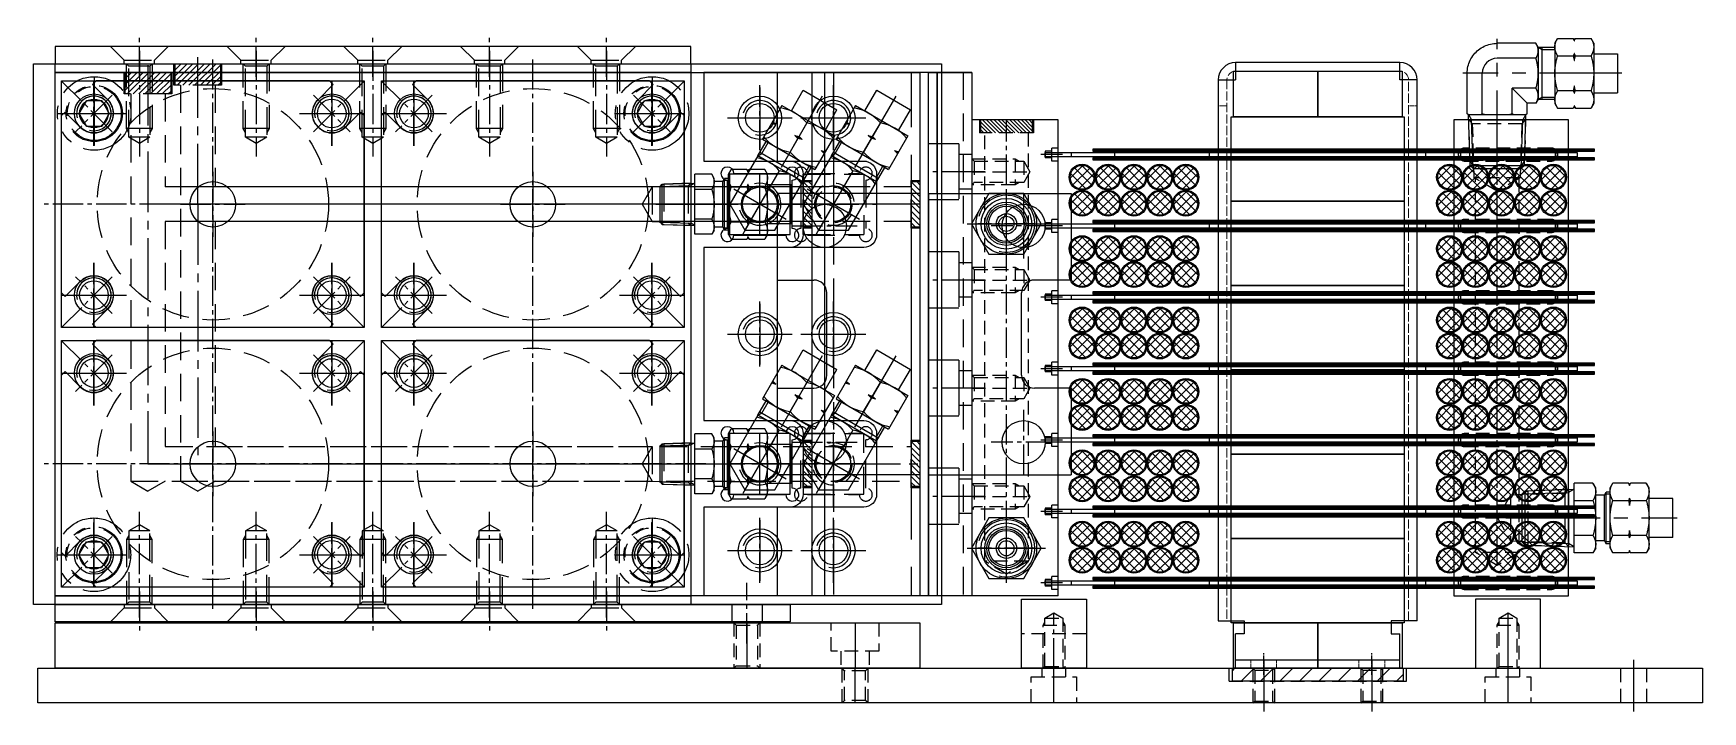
# Model space of a CAD drawing. Header units: millimetres. Extents: x -4251 to 2609, y -1673 to 4048.
# Drawn here: x -4140.8 to -3754.8, y 1782.9 to 1939.6 of the extents above; entities that cross this region are included whole.
import ezdxf

# ---------------------------------------------------------------- set-up
doc = ezdxf.new("R2010")
doc.units = ezdxf.units.MM
for name, pattern in [('CENTER', [50.8, 31.75, -6.35, 6.35, -6.35]), ('CENTER1', [10, 7, -1, 1, -1]), ('CENTER2', [28.575, 19.05, -3.175, 3.175, -3.175]), ('CHAIN', [0.3543, 0.2362, -0.0295, 0.0591, -0.0295]), ('DASHED', [0.2067, 0.1654, -0.0413]), ('HIDDEN', [9.525, 6.35, -3.175]), ('HIDDEN2', [4.7625, 3.175, -1.5875]), ('HIDDENX2', [19.05, 12.7, -6.35]), ('PHANTOM2', [31.75, 15.875, -3.175, 3.175, -3.175, 3.175, -3.175])]:
    doc.linetypes.add(name, pattern=pattern)
for name, color, linetype in [('______', 7, 'Continuous'), ('CENTER', 1, 'CENTER'), ('PV-529CA', 7, 'Continuous'), ('THIN', 3, 'Continuous'), ('가는실선', 6, 'Continuous'), ('가시적인 것(ISO)', 7, 'Continuous'), ('외형선', 7, 'Continuous'), ('중심선', 3, 'CENTER2')]:
    doc.layers.add(name, color=color, linetype=linetype)
doc.layers.add('가려진 것(ISO)', color=2, linetype='DASHED', lineweight=18)
doc.layers.add('중심선(ISO)', color=1, linetype='CENTER', lineweight=25)

# ---------------------------------------------------------------- blocks, each defined once
blk = doc.blocks.new('A$C050D3838')
at = {"color": 2, "linetype": 'HIDDEN2'}
for p, q in [((-44, 0), (-44, -10.5)), ((-38, 0), (-38, -10.5)), ((-43.46, -0.54), (-43.46, -9.96)), ((-38.54, -0.54), (-38.54, -9.96)), ((-19.3, -6.5), (-19.3, -10.5)), ((-12.7, -6.5), (-12.7, -10.5))]:
    blk.add_line(p, q, dxfattribs=at)
at = {"color": 30}
blk.add_lwpolyline([(-201, 0), (-1, 0), (-1, -10.5), (-201, -10.5), (-201, 0)], dxfattribs=at)
at = {"color": 2, "linetype": 'HIDDEN2'}
for points in [[(-44, 0), (-43.46, -0.54), (-38.54, -0.54), (-38, 0)], [(-10.5, 0), (-10.5, -6.5), (-21.5, -6.5), (-21.5, 0)], [(-44, -10.5), (-43.46, -9.96), (-38.54, -9.96), (-38, -10.5)]]:
    blk.add_lwpolyline(points, dxfattribs=at)
at = {"layer": 'CENTER'}
for p, q in [((-41, 0), (-41, -10.5)), ((-16, 0), (-16, -10.5))]:
    blk.add_line(p, q, dxfattribs=at)
blk = doc.blocks.new('A$C54F9723F')
at = {"color": 1, "linetype": 'CENTER1'}
for p, q in [((0, 40, 0), (0, -40, 0)), ((-16.76, 23.26), (-28.39, 34.89)), ((16.76, 23.26), (28.39, 34.89)), ((-25.24, 23.26), (-16.76, 31.74)), ((25.24, 23.26), (16.76, 31.74)), ((0, -7.49), (0, 7.49)), ((33.5, 0), (-33.5, 0)), ((-7.49, 0), (7.49, 0)), ((-16.76, -23.26), (-28.39, -34.89)), ((-25.24, -23.26), (-16.76, -31.74)), ((16.76, -23.26), (28.39, -34.89)), ((25.24, -23.26), (16.76, -31.74))]:
    blk.add_line(p, q, dxfattribs=at)
at = {"color": 1}
for p, q in [((-20.5, 35), (-21.32, 34.18)), ((20.5, 35), (-20.5, 35)), ((20.5, 35), (21.32, 34.18)), ((-17.82, 30.68), (-21.32, 34.18)), ((17.82, 30.68), (21.32, 34.18)), ((-27.68, 27.82), (-28.5, 27)), ((-24.18, 24.32), (-27.68, 27.82)), ((24.18, 24.32), (27.68, 27.82)), ((27.68, 27.82), (28.5, 27)), ((-28.5, 27, 0), (-28.5, -27, 0)), ((28.5, 27), (28.5, -27)), ((-27.68, -27.82), (-28.5, -27)), ((-24.18, -24.32), (-27.68, -27.82)), ((24.18, -24.32), (27.68, -27.82)), ((27.68, -27.82), (28.5, -27)), ((-17.82, -30.68), (-21.32, -34.18)), ((17.82, -30.68), (21.32, -34.18)), ((-20.5, -35), (-21.32, -34.18)), ((20.5, -35), (21.32, -34.18)), ((20.5, -35), (-20.5, -35))]:
    blk.add_line(p, q, dxfattribs=at)
at = {"color": 250, "linetype": 'CENTER1'}
for p, q in [((-21, 20.01, 0), (-21, 34.99, 0)), ((21, 20.01, 0), (21, 34.99, 0)), ((-13.51, 27.5, 0), (-28.49, 27.5, 0)), ((28.49, 27.5, 0), (13.51, 27.5, 0)), ((-21, -34.99, 0), (-21, -20.01, 0)), ((21, -34.99, 0), (21, -20.01, 0)), ((-13.51, -27.5, 0), (-28.49, -27.5, 0)), ((28.49, -27.5, 0), (13.51, -27.5, 0))]:
    blk.add_line(p, q, dxfattribs=at)
at = {"color": 250}
blk.add_lwpolyline([(28.5, -35), (-28.5, -35), (-28.5, 35), (28.5, 35)], close=True, dxfattribs=at)
for centre in [(-21, 27.5, 0), (21, 27.5, 0), (-21, -27.5, 0), (21, -27.5, 0)]:
    blk.add_circle(centre, 3.32, dxfattribs=at)
at = {"color": 2, "linetype": 'HIDDEN'}
blk.add_circle((0, 0), 26.75, dxfattribs=at)
at = {"color": 1}
blk.add_circle((0, 0), 5.25, dxfattribs=at)
at = {"color": 250}
for centre in [(-21, 27.5, 0), (21, 27.5, 0), (-21, -27.5, 0), (21, -27.5, 0)]:
    blk.add_arc(centre, 4, 15, 285, dxfattribs=at)
at = {"color": 1}
for centre, start, end in [((-21, 27.5), 225, 45), ((21, 27.5), 135, 315), ((-21, -27.5), 315, 135), ((21, -27.5), 45, 225)]:
    blk.add_arc(centre, 4.5, start, end, dxfattribs=at)
blk = doc.blocks.new('A$C699871DD')
at = {"rotation": 270}
for p in [(-215.66, 0.8, 0), (-141.66, 0.8, 0), (-215.66, -59.2, 0), (-141.66, -59.2, 0)]:
    blk.add_blockref('A$C54F9723F', p, dxfattribs=at)
blk = doc.blocks.new('A$C4EDB7AFF')
at = {"color": 1, "linetype": 'CENTER1'}
for p, q in [((-19.38, 12.45, 0), (-19.38, 2.45, 0)), ((7.62, 12.45, 0), (7.62, 2.45, 0)), ((34.62, 12.45, 0), (34.62, 2.45, 0)), ((61.62, 12.45, 0), (61.62, 2.45, 0)), ((88.62, 12.45, 0), (88.62, 2.45, 0))]:
    blk.add_line(p, q, dxfattribs=at)
at = {"color": 2, "linetype": 'HIDDEN'}
for p, q in [((-22.88, 9.45, 0), (-22.88, 8.65, 0)), ((-22.88, 8.65, 0), (-15.88, 8.65, 0)), ((-15.88, 9.45, 0), (-15.88, 8.65, 0)), ((4.12, 9.45, 0), (4.12, 8.65, 0)), ((4.12, 8.65, 0), (11.12, 8.65, 0)), ((11.12, 9.45, 0), (11.12, 8.65, 0)), ((31.12, 9.45, 0), (31.12, 8.65, 0)), ((31.12, 8.65, 0), (38.12, 8.65, 0)), ((38.12, 9.45, 0), (38.12, 8.65, 0)), ((58.12, 9.45, 0), (58.12, 8.65, 0)), ((58.12, 8.65, 0), (65.12, 8.65, 0)), ((65.12, 9.45, 0), (65.12, 8.65, 0)), ((85.12, 9.45, 0), (85.12, 8.65, 0)), ((85.12, 8.65, 0), (92.12, 8.65, 0)), ((92.12, 9.45, 0), (92.12, 8.65, 0))]:
    blk.add_line(p, q, dxfattribs=at)
at = {"color": 6, "elevation": 0}
blk.add_lwpolyline([(-38.88, 9.45), (108.12, 9.45), (108.12, 5.45), (-38.88, 5.45), (-38.88, 9.45)], dxfattribs=at)
at = {"color": 2, "linetype": 'HIDDEN', "elevation": 0}
for points in [[(-22.88, 8.65), (-26.08, 5.45)], [(-15.88, 8.65), (-12.68, 5.45)], [(4.12, 8.65), (0.92, 5.45)], [(11.12, 8.65), (14.32, 5.45)], [(31.12, 8.65), (27.92, 5.45)], [(38.12, 8.65), (41.32, 5.45)], [(58.12, 8.65), (54.92, 5.45)], [(65.12, 8.65), (68.32, 5.45)], [(85.12, 8.65), (81.92, 5.45)], [(92.12, 8.65), (95.32, 5.45)]]:
    blk.add_lwpolyline(points, dxfattribs=at)
blk = doc.blocks.new('A$C35FF11A1')
at = {"linetype": 'HIDDEN2', "ltscale": 2}
h = blk.add_hatch(dxfattribs=at)
h.set_pattern_fill('ANSI31', color=2, scale=0.3)
h.set_pattern_definition([(45, (-2572.9756, -322.8296), (-0.6735192, 0.6735192), [])])
h.paths.add_polyline_path([(7.25, 9.5), (17.75, 9.5), (17.75, 4.5), (7.25, 4.5)])
h = blk.add_hatch(dxfattribs=at)
h.set_pattern_fill('ANSI31', color=2, scale=0.3, angle=-90)
h.set_pattern_definition([(315, (-138.3296, 2564.4756), (0.6735192, 0.6735192), [])])
h.paths.add_polyline_path([(191, -15.75), (191, -26.25), (189, -26.25), (189, -15.75)])
h = blk.add_hatch(dxfattribs=at)
h.set_pattern_fill('ANSI31', color=2, scale=0.3, angle=-90)
h.set_pattern_definition([(315, (-138.3296, 2504.4756), (0.6735192, 0.6735192), [])])
h.paths.add_polyline_path([(191, -75.75), (191, -86.25), (189, -86.25), (189, -75.75)])
at = {"color": 2, "linetype": 'HIDDEN2', "ltscale": 2}
for p, q in [((8.5, 4.5, 0), (8.5, -85, 0)), ((16.5, 4.5, 0), (16.5, -17, 0)), ((171, -11, 0), (171, -31, 0)), ((163.5, -15.4, 0), (163.5, -26.6, 0)), ((164, -14, 0), (178, -14, 0)), ((164, -28, 0), (164, -14, 0)), ((165, -13.9, 0), (177, -13.9, 0)), ((171, -13.75, 0), (171, -28.25, 0)), ((178, -14, 0), (178, -28, 0)), ((189, -17, 0), (16.5, -17, 0)), ((161, -21, 0), (181, -21, 0)), ((178.25, -21, 0), (163.75, -21, 0)), ((189, -25, 0), (16.5, -25, 0)), ((16.5, -25, 0), (16.5, -77, 0)), ((164, -28, 0), (178, -28, 0)), ((165, -28.1, 0), (177, -28.1, 0)), ((171, -91, 0), (171, -71, 0)), ((16.5, -77, 0), (189, -77, 0)), ((163.5, -86.6, 0), (163.5, -75.4, 0)), ((164, -74, 0), (164, -88, 0)), ((164, -74, 0), (178, -74, 0)), ((165, -73.9, 0), (177, -73.9, 0)), ((171, -88.25, 0), (171, -73.75, 0)), ((178, -88, 0), (178, -74, 0)), ((161, -81, 0), (181, -81, 0)), ((178.25, -81, 0), (163.75, -81, 0)), ((8.5, -85, 0), (189, -85, 0)), ((8.5, -85, 0), (12.5, -87.31, 0)), ((16.5, -85, 0), (12.5, -87.31, 0)), ((164, -88, 0), (178, -88, 0)), ((165, -88.1, 0), (177, -88.1, 0))]:
    blk.add_line(p, q, dxfattribs=at)
at = {"color": 6, "elevation": 0}
blk.add_lwpolyline([(-9, 9.5), (191, 9.5), (191, -111.5), (-9, -111.5)], close=True, dxfattribs=at)
at = {"color": 2, "linetype": 'HIDDEN2', "ltscale": 2, "elevation": 0}
for points in [[(7, 9.5), (18, 9.5), (18, 4.5), (7, 4.5)], [(7.25, 9.5), (17.75, 9.5), (17.75, 4.5), (7.25, 4.5)], [(191, -15.5), (191, -26.5), (189, -26.5), (189, -15.5)], [(191, -15.75), (191, -26.25), (189, -26.25), (189, -15.75)], [(191, -75.5), (191, -86.5), (189, -86.5), (189, -75.5)], [(191, -75.75), (191, -86.25), (189, -86.25), (189, -75.75)]]:
    blk.add_lwpolyline(points, close=True, dxfattribs=at)
at = {"color": 1, "linetype": 'CENTER1', "ltscale": 2, "elevation": 0}
for points in [[(12.5, 11.18), (12.5, -81), (191, -81)], [(191, -21), (12.5, -21)]]:
    blk.add_lwpolyline(points, dxfattribs=at)
at = {"color": 2, "linetype": 'HIDDEN2', "ltscale": 2, "elevation": 0}
for points in [[(178.5, -15.4), (178.5, -26.6)], [(178.5, -86.6), (178.5, -75.4)]]:
    blk.add_lwpolyline(points, dxfattribs=at)
at = {"ltscale": 10}
for centre in [(0, 0), (55, 0), (74, 0), (129, 0), (171, -1, 0), (0, -42), (55, -42), (74, -42), (129, -42), (171, -51, 0), (0, -60), (55, -60), (74, -60), (129, -60), (0, -102), (55, -102), (74, -102), (129, -102), (171, -101, 0)]:
    blk.add_circle(centre, 3.32, dxfattribs=at)
at = {"color": 2, "linetype": 'HIDDEN2', "ltscale": 2}
for centre, radius in [((171, -21, 0), 4.28), ((171, -21, 0), 4.25), ((171, -21, 0), 4), ((171, -81, 0), 4.28), ((171, -81, 0), 4.25), ((171, -81, 0), 4)]:
    blk.add_circle(centre, radius, dxfattribs=at)
for centre, radius, start, end in [((163.5, -13.9, 0), 1.5, 0, 270), ((178.5, -13.9, 0), 1.5, 270, 180), ((171, -21, 0), 4.86, 255, 165), ((163.5, -28.1, 0), 1.5, 90, 0), ((178.5, -28.1, 0), 1.5, 180, 90), ((163.5, -73.9, 0), 1.5, 0, 270), ((178.5, -73.9, 0), 1.5, 270, 180), ((171, -81, 0), 4.86, 195, 105), ((163.5, -88.1, 0), 1.5, 90, 0), ((178.5, -88.1, 0), 1.5, 180, 90)]:
    blk.add_arc(centre, radius, start, end, dxfattribs=at)
at = {"layer": 'CENTER', "ltscale": 10}
for p, q in [((0, 7), (0, -7)), ((55, 7), (55, -7)), ((74, 7), (74, -7)), ((129, 7), (129, -7)), ((171, 6, 0), (171, -8, 0)), ((-7, 0), (7, 0)), ((48, 0), (62, 0)), ((67, 0), (81, 0)), ((122, 0), (136, 0)), ((164, -1, 0), (178, -1, 0)), ((0, -35), (0, -49)), ((55, -35), (55, -49)), ((74, -35), (74, -49)), ((129, -35), (129, -49)), ((-7, -42), (7, -42)), ((48, -42), (62, -42)), ((67, -42), (81, -42)), ((122, -42), (136, -42)), ((171, -44, 0), (171, -58, 0)), ((0, -53), (0, -67)), ((55, -53), (55, -67)), ((74, -53), (74, -67)), ((129, -53), (129, -67)), ((164, -51, 0), (178, -51, 0)), ((-7, -60), (7, -60)), ((48, -60), (62, -60)), ((67, -60), (81, -60)), ((122, -60), (136, -60)), ((0, -95), (0, -109)), ((55, -95), (55, -109)), ((74, -95), (74, -109)), ((129, -95), (129, -109)), ((171, -94, 0), (171, -108, 0)), ((-7, -102), (7, -102)), ((48, -102), (62, -102)), ((67, -102), (81, -102)), ((122, -102), (136, -102)), ((164, -101, 0), (178, -101, 0))]:
    blk.add_line(p, q, dxfattribs=at)
at = {"layer": 'THIN', "ltscale": 10}
for centre in [(0, 0), (55, 0), (74, 0), (129, 0), (171, -1, 0), (0, -42), (55, -42), (74, -42), (129, -42), (171, -51, 0), (0, -60), (55, -60), (74, -60), (129, -60), (0, -102), (55, -102), (74, -102), (129, -102), (171, -101, 0)]:
    blk.add_arc(centre, 4, 255, 165, dxfattribs=at)
blk = doc.blocks.new('A$C67512D08')
at = {"linetype": 'HIDDEN2', "ltscale": 2}
h = blk.add_hatch(dxfattribs=at)
h.set_pattern_fill('ANSI31', color=2, scale=0.3)
h.set_pattern_definition([(45, (-2561.4756, -320.8296), (-0.6735192, 0.6735192), [])])
h.paths.add_polyline_path([(18.75, 11.5), (29.25, 11.5), (29.25, 6.5), (18.75, 6.5)])
at = {"color": 1, "linetype": 'CENTER1'}
for p, q in [((10.5, 14.5, 0), (10.5, -9.92, 0)), ((37.5, 14.5, 0), (37.5, -9.92, 0)), ((64.5, 14.5, 0), (64.5, -9.92, 0)), ((91.5, 14.5, 0), (91.5, -9.92, 0)), ((118.5, 14.5, 0), (118.5, -9.92, 0)), ((0, 7.5, 0), (0, -7.5, 0)), ((55, 7.5, 0), (55, -7.5, 0)), ((74, 7.5, 0), (74, -7.5, 0)), ((129, 7.5, 0), (129, -7.5, 0)), ((-7.5, 0, 0), (7.5, 0, 0)), ((47.5, 0, 0), (62.5, 0, 0)), ((66.5, 0, 0), (81.5, 0, 0)), ((121.5, 0, 0), (136.5, 0, 0)), ((0, -34.5, 0), (0, -49.5, 0)), ((55, -34.5, 0), (55, -49.5, 0)), ((74, -34.5, 0), (74, -49.5, 0)), ((129, -34.5, 0), (129, -49.5, 0)), ((-7.5, -42, 0), (7.5, -42, 0)), ((47.5, -42, 0), (62.5, -42, 0)), ((66.5, -42, 0), (81.5, -42, 0)), ((121.5, -42, 0), (136.5, -42, 0)), ((0, -52.5, 0), (0, -67.5, 0)), ((55, -52.5, 0), (55, -67.5, 0)), ((74, -52.5, 0), (74, -67.5, 0)), ((129, -52.5, 0), (129, -67.5, 0)), ((-7.5, -60, 0), (7.5, -60, 0)), ((47.5, -60, 0), (62.5, -60, 0)), ((66.5, -60, 0), (81.5, -60, 0)), ((121.5, -60, 0), (136.5, -60, 0)), ((10.5, -116.5, 0), (10.5, -92.08, 0)), ((37.5, -116.5, 0), (37.5, -92.08, 0)), ((64.5, -116.5, 0), (64.5, -92.08, 0)), ((91.5, -116.5, 0), (91.5, -92.08, 0)), ((118.5, -116.5, 0), (118.5, -92.08, 0)), ((0, -94.5, 0), (0, -109.5, 0)), ((55, -94.5, 0), (55, -109.5, 0)), ((74, -94.5, 0), (74, -109.5, 0)), ((129, -94.5, 0), (129, -109.5, 0)), ((-7.5, -102, 0), (7.5, -102, 0)), ((47.5, -102, 0), (62.5, -102, 0)), ((66.5, -102, 0), (81.5, -102, 0)), ((121.5, -102, 0), (136.5, -102, 0))]:
    blk.add_line(p, q, dxfattribs=at)
at = {"color": 1, "linetype": 'CENTER1', "ltscale": 2}
blk.add_line((24, -21, 0), (24, 13.18, 0), dxfattribs=at)
at = {"color": 2, "linetype": 'HIDDEN2', "ltscale": 2}
for p, q in [((20, 6.5, 0), (20, -85, 0)), ((28, 6.5, 0), (28, -17, 0)), ((13.5, -3.5, 0), (7.5, -3.5, 0)), ((40.5, -3.5, 0), (34.5, -3.5, 0)), ((67.5, -3.5, 0), (61.5, -3.5, 0)), ((94.5, -3.5, 0), (88.5, -3.5, 0)), ((121.5, -3.5, 0), (115.5, -3.5, 0)), ((12.96, -5.5, 0), (8.04, -5.5, 0)), ((39.96, -5.5, 0), (35.04, -5.5, 0)), ((66.96, -5.5, 0), (62.04, -5.5, 0)), ((93.96, -5.5, 0), (89.04, -5.5, 0)), ((120.96, -5.5, 0), (116.04, -5.5, 0)), ((129.08, -17, 0), (28, -17, 0)), ((129.08, -17, 0), (129.08, -25, 0)), ((131.8, -16.33, 0), (131.8, -25.67, 0)), ((129.08, -25, 0), (28, -25, 0)), ((28, -25, 0), (28, -77, 0)), ((28, -77, 0), (129.08, -77, 0)), ((129.08, -77, 0), (129.08, -85, 0)), ((131.8, -76.33, 0), (131.8, -85.67, 0)), ((20, -85, 0), (129.08, -85, 0)), ((20, -85, 0), (24, -87.31, 0)), ((28, -85, 0), (24, -87.31, 0)), ((13.5, -98.5, 0), (7.5, -98.5, 0)), ((12.96, -96.5, 0), (8.04, -96.5, 0)), ((40.5, -98.5, 0), (34.5, -98.5, 0)), ((39.96, -96.5, 0), (35.04, -96.5, 0)), ((67.5, -98.5, 0), (61.5, -98.5, 0)), ((66.96, -96.5, 0), (62.04, -96.5, 0)), ((94.5, -98.5, 0), (88.5, -98.5, 0)), ((93.96, -96.5, 0), (89.04, -96.5, 0)), ((121.5, -98.5, 0), (115.5, -98.5, 0)), ((120.96, -96.5, 0), (116.04, -96.5, 0))]:
    blk.add_line(p, q, dxfattribs=at)
at = {"color": 6, "elevation": 0}
blk.add_lwpolyline([(-9, 11.5), (138, 11.5), (138, -113.5), (-9, -113.5)], close=True, dxfattribs=at)
at = {"color": 2, "linetype": 'HIDDEN2', "ltscale": 2, "elevation": 0}
for points in [[(8.04, -4.44), (7.5, -3.5), (7.5, 11.5)], [(13.5, 11.5), (12.96, 10.96), (8.04, 10.96), (7.5, 11.5)], [(12.96, 10.96), (12.96, -5.5), (10.5, -6.92), (8.04, -5.5), (8.04, 10.96)], [(13.5, 11.5), (13.5, -3.5), (12.96, -4.44)], [(35.04, -4.44), (34.5, -3.5), (34.5, 11.5)], [(40.5, 11.5), (39.96, 10.96), (35.04, 10.96), (34.5, 11.5)], [(39.96, 10.96), (39.96, -5.5), (37.5, -6.92), (35.04, -5.5), (35.04, 10.96)], [(40.5, 11.5), (40.5, -3.5), (39.96, -4.44)], [(62.04, -4.44), (61.5, -3.5), (61.5, 11.5)], [(67.5, 11.5), (66.96, 10.96), (62.04, 10.96), (61.5, 11.5)], [(66.96, 10.96), (66.96, -5.5), (64.5, -6.92), (62.04, -5.5), (62.04, 10.96)], [(67.5, 11.5), (67.5, -3.5), (66.96, -4.44)], [(89.04, -4.44), (88.5, -3.5), (88.5, 11.5)], [(94.5, 11.5), (93.96, 10.96), (89.04, 10.96), (88.5, 11.5)], [(93.96, 10.96), (93.96, -5.5), (91.5, -6.92), (89.04, -5.5), (89.04, 10.96)], [(94.5, 11.5), (94.5, -3.5), (93.96, -4.44)], [(116.04, -4.44), (115.5, -3.5), (115.5, 11.5)], [(121.5, 11.5), (120.96, 10.96), (116.04, 10.96), (115.5, 11.5)], [(120.96, 10.96), (120.96, -5.5), (118.5, -6.92), (116.04, -5.5), (116.04, 10.96)], [(121.5, 11.5), (121.5, -3.5), (120.96, -4.44)], [(137.4, -16.74), (129.08, -17), (126.77, -21), (129.08, -25), (137.4, -25.26)], [(138, -16.14), (131.8, -16.33), (130.74, -16.94)], [(138, -16.14), (137.4, -16.74), (137.4, -25.26), (138, -25.86)], [(130.74, -25.06), (131.8, -25.67), (138, -25.86)], [(137.4, -76.74), (129.08, -77), (126.77, -81), (129.08, -85), (137.4, -85.26)], [(138, -76.14), (131.8, -76.33), (130.74, -76.94)], [(138, -76.14), (137.4, -76.74), (137.4, -85.26), (138, -85.86)], [(130.74, -85.06), (131.8, -85.67), (138, -85.86)], [(12.96, -112.96), (12.96, -96.5), (10.5, -95.08), (8.04, -96.5), (8.04, -112.96)], [(39.96, -112.96), (39.96, -96.5), (37.5, -95.08), (35.04, -96.5), (35.04, -112.96)], [(66.96, -112.96), (66.96, -96.5), (64.5, -95.08), (62.04, -96.5), (62.04, -112.96)], [(93.96, -112.96), (93.96, -96.5), (91.5, -95.08), (89.04, -96.5), (89.04, -112.96)], [(120.96, -112.96), (120.96, -96.5), (118.5, -95.08), (116.04, -96.5), (116.04, -112.96)], [(8.04, -97.56), (7.5, -98.5), (7.5, -113.5)], [(13.5, -113.5), (13.5, -98.5), (12.96, -97.56)], [(35.04, -97.56), (34.5, -98.5), (34.5, -113.5)], [(40.5, -113.5), (40.5, -98.5), (39.96, -97.56)], [(62.04, -97.56), (61.5, -98.5), (61.5, -113.5)], [(67.5, -113.5), (67.5, -98.5), (66.96, -97.56)], [(89.04, -97.56), (88.5, -98.5), (88.5, -113.5)], [(94.5, -113.5), (94.5, -98.5), (93.96, -97.56)], [(116.04, -97.56), (115.5, -98.5), (115.5, -113.5)], [(121.5, -113.5), (121.5, -98.5), (120.96, -97.56)], [(13.5, -113.5), (12.96, -112.96), (8.04, -112.96), (7.5, -113.5)], [(40.5, -113.5), (39.96, -112.96), (35.04, -112.96), (34.5, -113.5)], [(67.5, -113.5), (66.96, -112.96), (62.04, -112.96), (61.5, -113.5)], [(94.5, -113.5), (93.96, -112.96), (89.04, -112.96), (88.5, -113.5)], [(121.5, -113.5), (120.96, -112.96), (116.04, -112.96), (115.5, -113.5)]]:
    blk.add_lwpolyline(points, dxfattribs=at)
for points in [[(18.5, 11.5), (29.5, 11.5), (29.5, 6.5), (18.5, 6.5)], [(18.75, 11.5), (29.25, 11.5), (29.25, 6.5), (18.75, 6.5)]]:
    blk.add_lwpolyline(points, close=True, dxfattribs=at)
at = {"color": 1, "linetype": 'CENTER1', "ltscale": 2, "elevation": 0}
blk.add_lwpolyline([(138, -21), (24, -21), (24, -81), (138, -81)], dxfattribs=at)
at = {"color": 6}
for centre in [(0, 0, 0), (55, 0, 0), (74, 0, 0), (129, 0, 0), (0, -42, 0), (55, -42, 0), (74, -42, 0), (129, -42, 0), (0, -60, 0), (55, -60, 0), (74, -60, 0), (129, -60, 0), (0, -102, 0), (55, -102, 0), (74, -102, 0), (129, -102, 0)]:
    blk.add_circle(centre, 4.5, dxfattribs=at)
blk = doc.blocks.new('A$C224543A8')
at = {"color": 1, "linetype": 'CENTER1'}
for p, q in [((140.5, -9, 0), (140.5, 5, 0)), ((0, 3, 0), (0, -7, 0)), ((27, 3, 0), (27, -7, 0)), ((54, 3, 0), (54, -7, 0)), ((81, 3, 0), (81, -7, 0)), ((108, 3, 0), (108, -7, 0))]:
    blk.add_line(p, q, dxfattribs=at)
at = {"color": 2, "linetype": 'HIDDEN'}
for p, q in [((-3.5, 0, 0), (-3.5, -0.8, 0)), ((3.5, 0, 0), (3.5, -0.8, 0)), ((23.5, 0, 0), (23.5, -0.8, 0)), ((30.5, 0, 0), (30.5, -0.8, 0)), ((77.5, 0, 0), (77.5, -0.8, 0)), ((84.5, 0, 0), (84.5, -0.8, 0)), ((104.5, 0, 0), (104.5, -0.8, 0)), ((111.5, 0, 0), (111.5, -0.8, 0)), ((137, 0, 0), (137, -4, 0)), ((144, 0, 0), (144, -4, 0)), ((-3.5, -0.8, 0), (3.5, -0.8, 0)), ((23.5, -0.8, 0), (30.5, -0.8, 0)), ((50.5, 0, 0), (50.5, -0.8, 0)), ((50.5, -0.8, 0), (57.5, -0.8, 0)), ((57.5, 0, 0), (57.5, -0.8, 0)), ((77.5, -0.8, 0), (84.5, -0.8, 0)), ((104.5, -0.8, 0), (111.5, -0.8, 0))]:
    blk.add_line(p, q, dxfattribs=at)
at = {"color": 6, "elevation": 0}
blk.add_lwpolyline([(-19.5, 0), (150.5, 0), (150.5, -4), (-19.5, -4), (-19.5, 0)], dxfattribs=at)
at = {"color": 2, "linetype": 'HIDDEN', "elevation": 0}
for points in [[(-3.5, -0.8), (-6.7, -4)], [(3.5, -0.8), (6.7, -4)], [(23.5, -0.8), (20.3, -4)], [(30.5, -0.8), (33.7, -4)], [(50.5, -0.8), (47.3, -4)], [(57.5, -0.8), (60.7, -4)], [(77.5, -0.8), (74.3, -4)], [(84.5, -0.8), (87.7, -4)], [(104.5, -0.8), (101.3, -4)], [(111.5, -0.8), (114.7, -4)]]:
    blk.add_lwpolyline(points, dxfattribs=at)
blk = doc.blocks.new('A$C421973F8')
at = {"color": 1}
blk.add_lwpolyline([(-7, 7), (-7, -7), (7, -7), (7, 7)], close=True, dxfattribs=at)
blk.add_circle((0, 0), 4.28)
blk.add_circle((0, 0), 4, dxfattribs=at)
at = {"layer": 'CENTER'}
for p, q in [((0, -4.86), (0, 4.86)), ((4.86, 0), (-4.86, 0))]:
    blk.add_line(p, q, dxfattribs=at)
at = {"layer": 'THIN'}
blk.add_arc((0, 0), 4.86, 195, 105, dxfattribs=at)
blk = doc.blocks.new('A$C5AAB78A5')
at = {"linetype": 'HIDDEN2', "ltscale": 2}
h = blk.add_hatch(dxfattribs=at)
h.set_pattern_fill('ANSI31', color=2, scale=0.3)
h.set_pattern_definition([(45, (-2572.9756, -322.8296), (-0.6735192, 0.6735192), [])])
h.paths.add_polyline_path([(7.25, 9.5), (17.75, 9.5), (17.75, 4.5), (7.25, 4.5)])
h = blk.add_hatch(dxfattribs=at)
h.set_pattern_fill('ANSI31', color=2, scale=0.3, angle=-90)
h.set_pattern_definition([(315, (-163.3296, 2564.4756), (0.6735192, 0.6735192), [])])
h.paths.add_polyline_path([(166, -15.75), (166, -26.25), (164, -26.25), (164, -15.75)])
h = blk.add_hatch(dxfattribs=at)
h.set_pattern_fill('ANSI31', color=2, scale=0.3, angle=-90)
h.set_pattern_definition([(315, (-163.3296, 2504.4756), (0.6735192, 0.6735192), [])])
h.paths.add_polyline_path([(166, -75.75), (166, -86.25), (164, -86.25), (164, -75.75)])
at = {"color": 2, "linetype": 'HIDDEN2', "ltscale": 2}
for p, q in [((8.5, 4.5, 0), (8.5, -85, 0)), ((16.5, 4.5, 0), (16.5, -17, 0)), ((164, -17, 0), (16.5, -17, 0)), ((164, -25, 0), (16.5, -25, 0)), ((16.5, -25, 0), (16.5, -77, 0)), ((16.5, -77, 0), (164, -77, 0)), ((8.5, -85, 0), (164, -85, 0)), ((8.5, -85, 0), (12.5, -87.31, 0)), ((16.5, -85, 0), (12.5, -87.31, 0))]:
    blk.add_line(p, q, dxfattribs=at)
at = {"color": 6}
for p, q in [((146.5, -26.6, 0), (146.5, -15.4, 0)), ((148, -13.9, 0), (160, -13.9, 0)), ((146.5, -86.6, 0), (146.5, -75.4, 0)), ((148, -73.9, 0), (160, -73.9, 0))]:
    blk.add_line(p, q, dxfattribs=at)
at = {"color": 6, "elevation": 0}
blk.add_lwpolyline([(-9, 9.5), (166, 9.5), (166, -111.5), (-9, -111.5)], close=True, dxfattribs=at)
at = {"color": 2, "linetype": 'HIDDEN2', "ltscale": 2, "elevation": 0}
for points in [[(7, 9.5), (18, 9.5), (18, 4.5), (7, 4.5)], [(7.25, 9.5), (17.75, 9.5), (17.75, 4.5), (7.25, 4.5)], [(166, -15.5), (166, -26.5), (164, -26.5), (164, -15.5)], [(166, -15.75), (166, -26.25), (164, -26.25), (164, -15.75)], [(166, -75.5), (166, -86.5), (164, -86.5), (164, -75.5)], [(166, -75.75), (166, -86.25), (164, -86.25), (164, -75.75)]]:
    blk.add_lwpolyline(points, close=True, dxfattribs=at)
at = {"color": 1, "linetype": 'CENTER1', "ltscale": 2, "elevation": 0}
for points in [[(12.5, 11.18), (12.5, -81), (164.5, -81)], [(164.5, -21), (12.5, -21)]]:
    blk.add_lwpolyline(points, dxfattribs=at)
at = {"color": 6, "elevation": 0}
for points in [[(161.5, -26.6), (161.5, -15.4)], [(161.5, -86.6), (161.5, -75.4)]]:
    blk.add_lwpolyline(points, dxfattribs=at)
for points in [[(146.5, -26.6, 2.414214), (148, -28.1), (160, -28.1, 2.414214), (161.5, -26.6)], [(146.5, -86.6, 2.414214), (148, -88.1), (160, -88.1, 2.414214), (161.5, -86.6)]]:
    blk.add_lwpolyline(points, format="xyb", dxfattribs=at)
at = {"ltscale": 10}
for centre in [(0, 0), (55, 0), (74, 0), (129, 0), (154, -1, 0), (0, -42), (55, -42), (74, -42), (129, -42), (154, -51, 0), (0, -60), (55, -60), (74, -60), (129, -60), (0, -102), (55, -102), (74, -102), (129, -102), (154, -101, 0)]:
    blk.add_circle(centre, 3.32, dxfattribs=at)
at = {"color": 6}
for centre in [(154, -21, 0), (154, -81, 0)]:
    blk.add_circle(centre, 4, dxfattribs=at)
for centre, start, end in [((146.5, -13.9, 0), 0, 270), ((161.5, -13.9, 0), 270, 180), ((146.5, -73.9, 0), 0, 270), ((161.5, -73.9, 0), 270, 180)]:
    blk.add_arc(centre, 1.5, start, end, dxfattribs=at)
at = {"layer": 'CENTER', "ltscale": 10}
for p, q in [((0, 7), (0, -7)), ((55, 7), (55, -7)), ((74, 7), (74, -7)), ((129, 7), (129, -7)), ((154, 6, 0), (154, -8, 0)), ((-7, 0), (7, 0)), ((48, 0), (62, 0)), ((67, 0), (81, 0)), ((122, 0), (136, 0)), ((147, -1, 0), (161, -1, 0)), ((0, -35), (0, -49)), ((55, -35), (55, -49)), ((74, -35), (74, -49)), ((129, -35), (129, -49)), ((-7, -42), (7, -42)), ((48, -42), (62, -42)), ((67, -42), (81, -42)), ((122, -42), (136, -42)), ((154, -44, 0), (154, -58, 0)), ((0, -53), (0, -67)), ((55, -53), (55, -67)), ((74, -53), (74, -67)), ((129, -53), (129, -67)), ((147, -51, 0), (161, -51, 0)), ((-7, -60), (7, -60)), ((48, -60), (62, -60)), ((67, -60), (81, -60)), ((122, -60), (136, -60)), ((0, -95), (0, -109)), ((55, -95), (55, -109)), ((74, -95), (74, -109)), ((129, -95), (129, -109)), ((154, -94, 0), (154, -108, 0)), ((-7, -102), (7, -102)), ((48, -102), (62, -102)), ((67, -102), (81, -102)), ((122, -102), (136, -102)), ((147, -101, 0), (161, -101, 0))]:
    blk.add_line(p, q, dxfattribs=at)
at = {"layer": 'CENTER', "color": 1}
for p, q in [((154, -28.1, 0), (154, -13.9, 0)), ((161.1, -21, 0), (146.9, -21, 0)), ((154, -88.1, 0), (154, -73.9, 0)), ((161.1, -81, 0), (146.9, -81, 0))]:
    blk.add_line(p, q, dxfattribs=at)
at = {"layer": 'THIN', "ltscale": 10}
for centre in [(0, 0), (55, 0), (74, 0), (129, 0), (154, -1, 0), (0, -42), (55, -42), (74, -42), (129, -42), (154, -51, 0), (0, -60), (55, -60), (74, -60), (129, -60), (0, -102), (55, -102), (74, -102), (129, -102), (154, -101, 0)]:
    blk.add_arc(centre, 4, 255, 165, dxfattribs=at)
for p in [(154, -21, 0), (154, -81, 0)]:
    blk.add_blockref('A$C421973F8', p)
blk = doc.blocks.new('A$C6CDA58BF')
at = {"color": 6, "linetype": 'PHANTOM2'}
for p, q in [((0, 8.5), (0, -8.5)), ((-8.5, 0), (8.5, 0))]:
    blk.add_line(p, q, dxfattribs=at)
blk.add_lwpolyline([(1.73, -3), (-1.73, -3), (-3.46, 0), (-1.73, 3), (1.73, 3), (3.46, 0), (1.73, -3)], dxfattribs=at)
for radius in [8.5, 6.5, 6.25]:
    blk.add_circle((0, 0), radius, dxfattribs=at)
blk = doc.blocks.new('A$C1A1F7E32')
at = {"layer": 'PV-529CA'}
for p, q in [((4.5, 30.33), (-4.5, 30.33)), ((-4.5, 30.33), (-4.5, 24.83)), ((4.5, 30.33), (4.5, 24.83)), ((-7, 24.83), (-8.08, 24.2)), ((-8.08, 24.2), (-8.08, 20.58)), ((7, 24.83), (-7, 24.83)), ((-4.04, 20.58), (-4.04, 24.2)), ((4.04, 20.58), (4.04, 24.2)), ((7, 24.83), (8.08, 24.2)), ((8.08, 20.58), (8.08, 24.2)), ((-7.58, 20.33), (-8.08, 20.58)), ((-7.58, 20.33), (-8.08, 20.08)), ((-8.08, 20.08), (-8.08, 16.46)), ((-7.52, 20.33), (-7.58, 20.33)), ((-2.92, 20.33), (-4.6, 20.33)), ((-4.04, 16.46), (-4.04, 20.08)), ((4.6, 20.33), (2.92, 20.33)), ((4.04, 16.46), (4.04, 20.08)), ((7.58, 20.33), (7.52, 20.33)), ((7.58, 20.33), (8.08, 20.58)), ((7.58, 20.33), (8.08, 20.08)), ((8.08, 16.46), (8.08, 20.08)), ((-7, 15.83), (-8.08, 16.46)), ((7, 15.83), (-7, 15.83)), ((-6, 15.83), (-6, 14.93)), ((6, 15.83), (6, 14.93)), ((7, 15.83), (8.08, 16.46)), ((-6, 12.5), (-6.93, 11.96)), ((-6.93, 11.96), (-6.93, 8)), ((6, 14.93), (-6, 14.93)), ((-5.25, 14.5), (-6, 14.93)), ((6, 12.5), (-6, 12.5)), ((5.25, 14.5), (-5.25, 14.5)), ((-5.25, 14.5), (-5.25, 12.5)), ((-3.46, 8), (-3.46, 11.96)), ((3.46, 11.96), (3.46, 8)), ((5.25, 14.5), (6, 14.93)), ((5.25, 14.5), (5.25, 12.5)), ((6, 12.5), (6.93, 11.96)), ((6.93, 11.96), (6.93, 8)), ((6.93, 8), (-6.93, 8)), ((-4.67, 0.5), (-4.9, 8)), ((4.67, 0.5), (4.9, 8)), ((4.67, 0.5), (-4.67, 0.5)), ((-4.15, 0), (-4.67, 0.5)), ((4.15, 0), (-4.15, 0)), ((4.15, 0), (4.67, 0.5))]:
    blk.add_line(p, q, dxfattribs=at)
for points, weights in [([(-8.08, 24.2), (-7, 24.83), (-6.06, 24.83)], [1, 1.0379548493, 1]), ([(-6.06, 24.83), (-5.12, 24.83), (-4.04, 24.2)], [1, 1.0379548493, 1]), ([(-4.04, 24.2), (-1.88, 24.83), (0, 24.83)], [1, 1.0379548493, 1]), ([(0, 24.83), (1.88, 24.83), (4.04, 24.2)], [1, 1.0379548493, 1]), ([(4.04, 24.2), (5.12, 24.83), (6.06, 24.83)], [1, 1.0379548493, 1]), ([(6.06, 24.83), (7, 24.83), (8.08, 24.2)], [1, 1.0379548493, 1]), ([(-7.52, 20.33), (-7.79, 20.43), (-8.08, 20.58)], [1, 1.00259269997, 1]), ([(-8.08, 20.08), (-7.79, 20.23), (-7.52, 20.33)], [1, 1.00259269997, 1]), ([(-4.04, 20.58), (-4.33, 20.43), (-4.6, 20.33)], [1, 1.00259269997, 1]), ([(-4.6, 20.33), (-4.33, 20.23), (-4.04, 20.08)], [1, 1.00259269997, 1]), ([(-2.92, 20.33), (-3.46, 20.43), (-4.04, 20.58)], [1, 1.00259269997, 1]), ([(-4.04, 20.08), (-3.46, 20.23), (-2.92, 20.33)], [1, 1.00259269997, 1]), ([(4.04, 20.58), (3.46, 20.43), (2.92, 20.33)], [1, 1.00259269997, 1]), ([(2.92, 20.33), (3.46, 20.23), (4.04, 20.08)], [1, 1.00259269997, 1]), ([(4.6, 20.33), (4.33, 20.43), (4.04, 20.58)], [1, 1.00259269997, 1]), ([(4.04, 20.08), (4.33, 20.23), (4.6, 20.33)], [1, 1.00259269997, 1]), ([(8.08, 20.58), (7.79, 20.43), (7.52, 20.33)], [1, 1.00259269997, 1]), ([(7.52, 20.33), (7.79, 20.23), (8.08, 20.08)], [1, 1.00259269997, 1]), ([(-6.06, 15.83), (-7, 15.83), (-8.08, 16.46)], [1, 1.0379548493, 1]), ([(-4.04, 16.46), (-5.12, 15.83), (-6.06, 15.83)], [1, 1.0379548493, 1]), ([(0, 15.83), (-1.88, 15.83), (-4.04, 16.46)], [1, 1.0379548493, 1]), ([(4.04, 16.46), (1.88, 15.83), (0, 15.83)], [1, 1.0379548493, 1]), ([(6.06, 15.83), (5.12, 15.83), (4.04, 16.46)], [1, 1.0379548493, 1]), ([(8.08, 16.46), (7, 15.83), (6.06, 15.83)], [1, 1.0379548493, 1]), ([(-6.93, 11.96), (-6, 12.5), (-5.2, 12.5)], [1, 1.0379548493, 1]), ([(-5.2, 12.5), (-4.39, 12.5), (-3.46, 11.96)], [1, 1.0379548493, 1]), ([(-3.46, 11.96), (-1.61, 12.5), (0, 12.5)], [1, 1.0379548493, 1]), ([(0, 12.5), (1.61, 12.5), (3.46, 11.96)], [1, 1.0379548493, 1]), ([(3.46, 11.96), (4.39, 12.5), (5.2, 12.5)], [1, 1.0379548493, 1]), ([(5.2, 12.5), (6, 12.5), (6.93, 11.96)], [1, 1.0379548493, 1])]:
    blk.add_rational_spline(points, weights, degree=2, dxfattribs=at)
at = {"layer": '가는실선'}
for p, q in [((-5.5, 15.83), (-5.5, 14.64)), ((5.5, 15.83), (5.5, 14.64)), ((-4.9, 8), (-4.37, 7.08)), ((4.9, 8), (4.37, 7.08)), ((-4.15, 0), (-4.37, 7.08)), ((4.15, 0), (4.37, 7.08))]:
    blk.add_line(p, q, dxfattribs=at)
at = {"layer": '외형선'}
blk.add_line((-4.87, 7.08), (4.87, 7.08), dxfattribs=at)
at = {"layer": '중심선'}
blk.add_line((0, -1), (0, 31.33), dxfattribs=at)
blk = doc.blocks.new('A$C24EF5521')
at = {"layer": 'PV-529CA'}
for p, q in [((-18.33, 6), (-14.5, 6)), ((-14.5, 7), (-14.5, -7)), ((-5.5, 7), (-14.5, 7)), ((-5.5, 7), (-5.5, -7)), ((-5.5, 4.5), (0, 4.5)), ((0, 4.5), (0, -4.5)), ((-18.33, -6), (-14.5, -6)), ((-5.5, -7), (-14.5, -7)), ((-5.5, -4.5), (0, -4.5))]:
    blk.add_line(p, q, dxfattribs=at)
at = {"layer": '가는실선'}
for p, q in [((-18.33, 6), (-17.46, 5.5)), ((-17.46, 5.5), (-14.5, 5.5)), ((-18.33, -6), (-17.46, -5.5)), ((-17.46, -5.5), (-14.5, -5.5))]:
    blk.add_line(p, q, dxfattribs=at)
at = {"layer": '외형선'}
for p, q in [((-31.29, 6), (-34.76, 0)), ((-18.33, 6), (-31.29, 6)), ((-18.33, -6), (-18.33, 6)), ((-17.46, -6), (-17.46, 6)), ((-10.25, 7), (-10, 6.02)), ((-10, 6.02), (-9.75, 7)), ((-10, 6.02), (-10, 7)), ((-34.76, 0), (-31.29, -6)), ((-18.87, 0), (-34.76, 0)), ((-10.25, 0), (-10, 0.98)), ((-10, 0.98), (-9.75, 0)), ((-10, -0.98), (-10, 0.98)), ((-9.75, 0), (-10, -0.98)), ((-9.75, 0), (-6.13, 0)), ((-13.87, 0), (-10.25, 0)), ((-10, -0.98), (-10.25, 0)), ((-31.29, -6), (-18.33, -6)), ((-10.25, -7), (-10, -6.02)), ((-10, -6.02), (-9.75, -7)), ((-10, -6.02), (-10, -7))]:
    blk.add_line(p, q, dxfattribs=at)
for centre, radius, start, end in [((-26.99, 3), 8.67, 339.7438, 20.2562), ((-4.39, 3.5), 10.11, 159.7438, 200.2562), ((-15.61, 3.5), 10.11, 339.7438, 20.2562), ((-26.99, -3), 8.67, 339.7438, 20.2562), ((-4.39, -3.5), 10.11, 159.7438, 200.2562), ((-15.61, -3.5), 10.11, 339.7438, 20.2562)]:
    blk.add_arc(centre, radius, start, end, dxfattribs=at)
at = {"layer": '중심선'}
for p, q in [((-27.83, -7), (-27.83, 7)), ((1, 0), (-35.76, 0))]:
    blk.add_line(p, q, dxfattribs=at)
blk = doc.blocks.new('A$C504B16A8')
at = {"color": 2, "elevation": 0}
for points in [[(-41.5, 32.5), (168.5, 32.5), (168.5, -92.5), (-41.5, -92.5)], [(-36.5, 32.5), (110.5, 32.5), (110.5, 30.5), (-36.5, 30.5)], [(-36.5, -90.5), (110.5, -90.5), (110.5, -92.5), (-36.5, -92.5)]]:
    blk.add_lwpolyline(points, close=True, dxfattribs=at)
at = {"xscale": -1, "rotation": 180}
blk.add_blockref('A$C4EDB7AFF', (2.38, 41.95, 0), dxfattribs=at)
for name, p in [('A$C67512D08', (-27.5, 21, 0)), ('A$C35FF11A1', (-27.5, 21, 0)), ('A$C5AAB78A5', (-27.5, 21, 0)), ('A$C6CDA58BF', (-27.43, 21, 0)), ('A$C6CDA58BF', (101.57, 21, 0)), ('A$C6CDA58BF', (-27.5, -81, 0)), ('A$C6CDA58BF', (101.57, -81, 0)), ('A$C224543A8', (-17, -92.5, 0))]:
    blk.add_blockref(name, p)
at = {"linetype": 'HIDDEN'}
blk.add_blockref('A$C699871DD', (215.66, -0.8, 0), dxfattribs=at)
for name, p, rotation in [('A$C24EF5521', (140.42, 24.1, 0), 59.99999999999999), ('A$C24EF5521', (157.42, 24.1, 0), 59.99999999999999), ('A$C1A1F7E32', (103.42, 0, 0), 270), ('A$C24EF5521', (140.42, -35.9, 0), 59.99999999999999), ('A$C24EF5521', (157.42, -35.9, 0), 59.99999999999999), ('A$C1A1F7E32', (103.42, -60, 0), 270)]:
    blk.add_blockref(name, p, dxfattribs=dict(rotation=rotation))
blk = doc.blocks.new('A$C299D7E66')
at = {"color": 1}
for p, q in [((-13, 10.5, 0), (-13, -10, 0)), ((49, 10.5, 0), (-13, 10.5, 0)), ((15, -110.5, 0), (15, 10.5, 0)), ((49, 10.5, 0), (49, -110.5, 0)), ((-13, -30, 0), (-13, -70, 0)), ((-13, -90, 0), (-13, -110.5, 0)), ((49, -110.5, 0), (-13, -110.5, 0))]:
    blk.add_line(p, q, dxfattribs=at)
at = {"color": 2, "linetype": 'HIDDEN'}
for p, q in [((17, 10.5, 0), (17, -110.5, 0)), ((47, 10.5, 0), (47, -110.5, 0)), ((49, -8.5, 0), (47, -8.5, 0)), ((49, -16.5, 0), (47, -16.5, 0)), ((49, -33.5, 0), (47, -33.5, 0)), ((49, -41.5, 0), (47, -41.5, 0)), ((49, -58.5, 0), (47, -58.5, 0)), ((49, -66.5, 0), (47, -66.5, 0)), ((49, -83.5, 0), (47, -83.5, 0)), ((49, -91.5, 0), (47, -91.5, 0))]:
    blk.add_line(p, q, dxfattribs=at)
at = {"color": 1, "linetype": 'CENTER1'}
for p, q in [((0, -7.5), (0, 7.5)), ((-7.5, 0), (7.5, 0)), ((52, -12.5, 0), (44, -12.5, 0)), ((52, -37.5, 0), (44, -37.5, 0)), ((0, -57.5), (0, -42.5)), ((-7.5, -50), (7.5, -50)), ((52, -62.5, 0), (44, -62.5, 0)), ((52, -87.5, 0), (44, -87.5, 0)), ((0, -107.5), (0, -92.5)), ((-7.5, -100), (7.5, -100))]:
    blk.add_line(p, q, dxfattribs=at)
at = {"color": 1, "elevation": 0}
for points in [[(-13, -10), (7, -10, -0.414214), (10, -13), (10, -27, -0.414214), (7, -30), (-13, -30)], [(-13, -70), (7, -70, -0.414214), (10, -73), (10, -87, -0.414214), (7, -90), (-13, -90)]]:
    blk.add_lwpolyline(points, format="xyb", dxfattribs=at)
at = {"color": 1}
for centre in [(0, 0), (0, -50), (0, -100)]:
    blk.add_circle(centre, 5, dxfattribs=at)
blk = doc.blocks.new('A$C1C200397')
at = {"color": 1}
blk.add_line((0, 0), (0, -121), dxfattribs=at)
at = {"color": 2, "linetype": 'HIDDENX2'}
for p, q in [((5, -16.5, 0), (-2, -16.5)), ((5, -16.5, 0), (5, -29.5, 0)), ((8, -19, 0), (5, -19, 0)), ((8, -27, 0), (5, -27, 0)), ((5, -29.5, 0), (-2, -29.5)), ((5, -41.5, 0), (-2, -41.5)), ((5, -41.5, 0), (5, -54.5, 0)), ((8, -44, 0), (5, -44, 0)), ((8, -52, 0), (5, -52, 0)), ((5, -54.5, 0), (-2, -54.5)), ((5, -66.5, 0), (-2, -66.5)), ((5, -66.5, 0), (5, -79.5, 0)), ((8, -69, 0), (5, -69, 0)), ((8, -77, 0), (5, -77, 0)), ((5, -79.5, 0), (-2, -79.5)), ((5, -91.5, 0), (-2, -91.5)), ((5, -91.5, 0), (5, -104.5, 0)), ((8, -94, 0), (5, -94, 0)), ((8, -102, 0), (5, -102, 0)), ((5, -104.5, 0), (-2, -104.5))]:
    blk.add_line(p, q, dxfattribs=at)
at = {"color": 1, "linetype": 'CENTER1'}
for p, q in [((8, -23, 0), (-2, -23, 0)), ((8, -48, 0), (-2, -48, 0)), ((8, -73, 0), (-2, -73, 0)), ((8, -98, 0), (-2, -98, 0))]:
    blk.add_line(p, q, dxfattribs=at)
at = {"color": 1}
blk.add_lwpolyline([(-2, 0), (8, 0), (8, -121), (-2, -121)], close=True, dxfattribs=at)
blk = doc.blocks.new('A$C66DD71AA')
at = {"color": 1}
for p, q in [((0, -28), (0, 0)), ((2, 0), (0, 0)), ((2, -28), (2, 0)), ((0, -28), (0, -93)), ((0, -28), (33, -28)), ((33, -28, 0), (33, -48, 0)), ((33, -48, 0), (24.5, -48, 0)), ((21.5, -70, 0), (21.5, -51, 0)), ((33, -73, 0), (24.5, -73, 0)), ((33, -73, 0), (33, -93, 0)), ((0, -93, 0), (33, -93, 0)), ((0, -93), (0, -121)), ((2, -93), (2, -121)), ((2, -121), (0, -121))]:
    blk.add_line(p, q, dxfattribs=at)
at = {"color": 2, "linetype": 'HIDDENX2'}
blk.add_line((2, -28), (2, -93), dxfattribs=at)
at = {"color": 1, "linetype": 'CENTER1'}
for p, q in [((22, -43, 0), (22, -28, 0)), ((29.5, -35.5, 0), (14.5, -35.5, 0)), ((22, -93, 0), (22, -78, 0)), ((29.5, -85.5, 0), (14.5, -85.5, 0))]:
    blk.add_line(p, q, dxfattribs=at)
at = {"color": 1}
for centre in [(22, -35.5, 0), (22, -85.5, 0)]:
    blk.add_circle(centre, 5, dxfattribs=at)
at = {"color": 1, "extrusion": (2.34441e-07, 0, 1)}
blk.add_arc((24.5, -51, 0), 3, 90, 180, dxfattribs=at)
at = {"color": 1}
blk.add_arc((24.5, -70, 0), 3, 180, 270, dxfattribs=at)
blk = doc.blocks.new('A$C33E56D32')
at = {"color": 250}
for p, q in [((-33, 0, 0), (-33, -20.5, 0)), ((0, 0), (-33, 0)), ((0, 0), (0, -121)), ((-33, -40.5, 0), (-33, -80.5, 0)), ((-33, -100.5, 0), (-33, -121, 0)), ((0, -121), (-33, -121))]:
    blk.add_line(p, q, dxfattribs=at)
at = {"color": 250, "linetype": 'HIDDENX2'}
blk.add_line((-2, 0), (-2, -121), dxfattribs=at)
at = {"color": 250, "linetype": 'CENTER1'}
for p, q in [((-20, -18, 0), (-20, -3, 0)), ((-27.5, -10.5, 0), (-12.5, -10.5, 0)), ((-20, -68, 0), (-20, -53, 0)), ((-27.5, -60.5, 0), (-12.5, -60.5, 0)), ((-20, -118, 0), (-20, -103, 0)), ((-27.5, -110.5, 0), (-12.5, -110.5, 0))]:
    blk.add_line(p, q, dxfattribs=at)
at = {"color": 1}
for p, q in [((-33, -28, 0), (-33, -48, 0)), ((0, -28), (-33, -28)), ((0, -28), (0, -93)), ((-33, -48, 0), (-24.5, -48, 0)), ((-21.5, -70, 0), (-21.5, -51, 0)), ((-33, -73, 0), (-33, -93, 0)), ((-33, -73, 0), (-24.5, -73, 0)), ((0, -93, 0), (-33, -93, 0))]:
    blk.add_line(p, q, dxfattribs=at)
at = {"color": 1, "linetype": 'CENTER1'}
for p, q in [((-22, -43, 0), (-22, -28, 0)), ((-29.5, -35.5, 0), (-14.5, -35.5, 0)), ((-22, -93, 0), (-22, -78, 0)), ((-29.5, -85.5, 0), (-14.5, -85.5, 0))]:
    blk.add_line(p, q, dxfattribs=at)
at = {"color": 2, "linetype": 'HIDDENX2'}
blk.add_line((-2, -28), (-2, -93), dxfattribs=at)
at = {"color": 250, "elevation": 0}
for points in [[(-33, -20.5), (-13, -20.5, -0.414214), (-10, -23.5), (-10, -37.5, -0.414214), (-13, -40.5), (-33, -40.5)], [(-33, -80.5), (-13, -80.5, -0.414214), (-10, -83.5), (-10, -97.5, -0.414214), (-13, -100.5), (-33, -100.5)]]:
    blk.add_lwpolyline(points, format="xyb", dxfattribs=at)
at = {"color": 250}
for centre in [(-20, -10.5, 0), (-20, -60.5, 0), (-20, -110.5, 0)]:
    blk.add_circle(centre, 5, dxfattribs=at)
at = {"color": 1}
for centre in [(-22, -35.5, 0), (-22, -85.5, 0)]:
    blk.add_circle(centre, 5, dxfattribs=at)
at = {"color": 1, "extrusion": (-2.34441e-07, 0, 1)}
blk.add_arc((-24.5, -51, 0), 3, 0, 90, dxfattribs=at)
at = {"color": 1}
blk.add_arc((-24.5, -70, 0), 3, 270, 0, dxfattribs=at)
blk = doc.blocks.new('A$C255C216F')
h = blk.add_hatch()
h.set_pattern_fill('ANSI31', color=252)
h.set_pattern_definition([(45, (-2719.329, -1194.3204), (-2.245064, 2.245064), [])])
h.paths.add_polyline_path([(0, -3), (0, 0), (-39.5, 0), (-39.5, -3)])
at = {"color": 252}
blk.add_lwpolyline([(-39.5, 0), (0, 0), (0, -3), (-39.5, -3)], close=True, dxfattribs=at)
blk = doc.blocks.new('A$C630739C4')
h = blk.add_hatch()
h.set_pattern_fill('ANSI37', color=1, scale=0.5)
h.set_pattern_definition([(45, (-2245.9198, -538.1216), (-1.122532, 1.122532), []), (135, (-2245.9198, -538.1216), (-1.122532, -1.122532), [])])
h.paths.add_polyline_path([(-21.25, 91.5, 1), (-26.75, 91.5, 1)])
h = blk.add_hatch()
h.set_pattern_fill('ANSI37', color=1, scale=0.5)
h.set_pattern_definition([(45, (-2239.9198, -538.1216), (-1.122532, 1.122532), []), (135, (-2239.9198, -538.1216), (-1.122532, -1.122532), [])])
h.paths.add_polyline_path([(-15.25, 91.5, 1), (-20.75, 91.5, 1)])
h = blk.add_hatch()
h.set_pattern_fill('ANSI37', color=1, scale=0.5)
h.set_pattern_definition([(45, (-2233.9198, -538.1216), (-1.122532, 1.122532), []), (135, (-2233.9198, -538.1216), (-1.122532, -1.122532), [])])
h.paths.add_polyline_path([(-9.25, 91.5, 1), (-14.75, 91.5, 1)])
h = blk.add_hatch()
h.set_pattern_fill('ANSI37', color=1, scale=0.5)
h.set_pattern_definition([(45, (-2227.9198, -538.1216), (-1.122532, 1.122532), []), (135, (-2227.9198, -538.1216), (-1.122532, -1.122532), [])])
h.paths.add_polyline_path([(-3.25, 91.5, 1), (-8.75, 91.5, 1)])
h = blk.add_hatch()
h.set_pattern_fill('ANSI37', color=1, scale=0.5)
h.set_pattern_definition([(45, (-2221.9198, -538.1216), (-1.122532, 1.122532), []), (135, (-2221.9198, -538.1216), (-1.122532, -1.122532), [])])
h.paths.add_polyline_path([(2.75, 91.5, 1), (-2.75, 91.5, 1)])
h = blk.add_hatch()
h.set_pattern_fill('ANSI37', color=1, scale=0.5)
h.set_pattern_definition([(45, (-2245.9198, -544.1216), (-1.122532, 1.122532), []), (135, (-2245.9198, -544.1216), (-1.122532, -1.122532), [])])
h.paths.add_polyline_path([(-21.25, 85.5, 1), (-26.75, 85.5, 1)])
h = blk.add_hatch()
h.set_pattern_fill('ANSI37', color=1, scale=0.5)
h.set_pattern_definition([(45, (-2239.9198, -544.1216), (-1.122532, 1.122532), []), (135, (-2239.9198, -544.1216), (-1.122532, -1.122532), [])])
h.paths.add_polyline_path([(-15.25, 85.5, 1), (-20.75, 85.5, 1)])
h = blk.add_hatch()
h.set_pattern_fill('ANSI37', color=1, scale=0.5)
h.set_pattern_definition([(45, (-2233.9198, -544.1216), (-1.122532, 1.122532), []), (135, (-2233.9198, -544.1216), (-1.122532, -1.122532), [])])
h.paths.add_polyline_path([(-9.25, 85.5, 1), (-14.75, 85.5, 1)])
h = blk.add_hatch()
h.set_pattern_fill('ANSI37', color=1, scale=0.5)
h.set_pattern_definition([(45, (-2227.9198, -544.1216), (-1.122532, 1.122532), []), (135, (-2227.9198, -544.1216), (-1.122532, -1.122532), [])])
h.paths.add_polyline_path([(-3.25, 85.5, 1), (-8.75, 85.5, 1)])
h = blk.add_hatch()
h.set_pattern_fill('ANSI37', color=1, scale=0.5)
h.set_pattern_definition([(45, (-2221.9198, -544.1216), (-1.122532, 1.122532), []), (135, (-2221.9198, -544.1216), (-1.122532, -1.122532), [])])
h.paths.add_polyline_path([(2.75, 85.5, 1), (-2.75, 85.5, 1)])
h = blk.add_hatch()
h.set_pattern_fill('ANSI37', color=1, scale=0.5)
h.set_pattern_definition([(45, (-2245.9198, -554.6216), (-1.122532, 1.122532), []), (135, (-2245.9198, -554.6216), (-1.122532, -1.122532), [])])
h.paths.add_polyline_path([(-21.25, 75, 1), (-26.75, 75, 1)])
h = blk.add_hatch()
h.set_pattern_fill('ANSI37', color=1, scale=0.5)
h.set_pattern_definition([(45, (-2239.9198, -554.6216), (-1.122532, 1.122532), []), (135, (-2239.9198, -554.6216), (-1.122532, -1.122532), [])])
h.paths.add_polyline_path([(-15.25, 75, 1), (-20.75, 75, 1)])
h = blk.add_hatch()
h.set_pattern_fill('ANSI37', color=1, scale=0.5)
h.set_pattern_definition([(45, (-2233.9198, -554.6216), (-1.122532, 1.122532), []), (135, (-2233.9198, -554.6216), (-1.122532, -1.122532), [])])
h.paths.add_polyline_path([(-9.25, 75, 1), (-14.75, 75, 1)])
h = blk.add_hatch()
h.set_pattern_fill('ANSI37', color=1, scale=0.5)
h.set_pattern_definition([(45, (-2227.9198, -554.6216), (-1.122532, 1.122532), []), (135, (-2227.9198, -554.6216), (-1.122532, -1.122532), [])])
h.paths.add_polyline_path([(-3.25, 75, 1), (-8.75, 75, 1)])
h = blk.add_hatch()
h.set_pattern_fill('ANSI37', color=1, scale=0.5)
h.set_pattern_definition([(45, (-2221.9198, -554.6216), (-1.122532, 1.122532), []), (135, (-2221.9198, -554.6216), (-1.122532, -1.122532), [])])
h.paths.add_polyline_path([(2.75, 75, 1), (-2.75, 75, 1)])
h = blk.add_hatch()
h.set_pattern_fill('ANSI37', color=1, scale=0.5)
h.set_pattern_definition([(45, (-2245.9198, -560.6216), (-1.122532, 1.122532), []), (135, (-2245.9198, -560.6216), (-1.122532, -1.122532), [])])
h.paths.add_polyline_path([(-21.25, 69, 1), (-26.75, 69, 1)])
h = blk.add_hatch()
h.set_pattern_fill('ANSI37', color=1, scale=0.5)
h.set_pattern_definition([(45, (-2239.9198, -560.6216), (-1.122532, 1.122532), []), (135, (-2239.9198, -560.6216), (-1.122532, -1.122532), [])])
h.paths.add_polyline_path([(-15.25, 69, 1), (-20.75, 69, 1)])
h = blk.add_hatch()
h.set_pattern_fill('ANSI37', color=1, scale=0.5)
h.set_pattern_definition([(45, (-2233.9198, -560.6216), (-1.122532, 1.122532), []), (135, (-2233.9198, -560.6216), (-1.122532, -1.122532), [])])
h.paths.add_polyline_path([(-9.25, 69, 1), (-14.75, 69, 1)])
h = blk.add_hatch()
h.set_pattern_fill('ANSI37', color=1, scale=0.5)
h.set_pattern_definition([(45, (-2227.9198, -560.6216), (-1.122532, 1.122532), []), (135, (-2227.9198, -560.6216), (-1.122532, -1.122532), [])])
h.paths.add_polyline_path([(-3.25, 69, 1), (-8.75, 69, 1)])
h = blk.add_hatch()
h.set_pattern_fill('ANSI37', color=1, scale=0.5)
h.set_pattern_definition([(45, (-2221.9198, -560.6216), (-1.122532, 1.122532), []), (135, (-2221.9198, -560.6216), (-1.122532, -1.122532), [])])
h.paths.add_polyline_path([(2.75, 69, 1), (-2.75, 69, 1)])
h = blk.add_hatch()
h.set_pattern_fill('ANSI37', color=1, scale=0.5)
h.set_pattern_definition([(45, (-2245.9198, -571.1216), (-1.122532, 1.122532), []), (135, (-2245.9198, -571.1216), (-1.122532, -1.122532), [])])
h.paths.add_polyline_path([(-21.25, 58.5, 1), (-26.75, 58.5, 1)])
h = blk.add_hatch()
h.set_pattern_fill('ANSI37', color=1, scale=0.5)
h.set_pattern_definition([(45, (-2239.9198, -571.1216), (-1.122532, 1.122532), []), (135, (-2239.9198, -571.1216), (-1.122532, -1.122532), [])])
h.paths.add_polyline_path([(-15.25, 58.5, 1), (-20.75, 58.5, 1)])
h = blk.add_hatch()
h.set_pattern_fill('ANSI37', color=1, scale=0.5)
h.set_pattern_definition([(45, (-2233.9198, -571.1216), (-1.122532, 1.122532), []), (135, (-2233.9198, -571.1216), (-1.122532, -1.122532), [])])
h.paths.add_polyline_path([(-9.25, 58.5, 1), (-14.75, 58.5, 1)])
h = blk.add_hatch()
h.set_pattern_fill('ANSI37', color=1, scale=0.5)
h.set_pattern_definition([(45, (-2227.9198, -571.1216), (-1.122532, 1.122532), []), (135, (-2227.9198, -571.1216), (-1.122532, -1.122532), [])])
h.paths.add_polyline_path([(-3.25, 58.5, 1), (-8.75, 58.5, 1)])
h = blk.add_hatch()
h.set_pattern_fill('ANSI37', color=1, scale=0.5)
h.set_pattern_definition([(45, (-2221.9198, -571.1216), (-1.122532, 1.122532), []), (135, (-2221.9198, -571.1216), (-1.122532, -1.122532), [])])
h.paths.add_polyline_path([(2.75, 58.5, 1), (-2.75, 58.5, 1)])
h = blk.add_hatch()
h.set_pattern_fill('ANSI37', color=1, scale=0.5)
h.set_pattern_definition([(45, (-2245.9198, -577.1216), (-1.122532, 1.122532), []), (135, (-2245.9198, -577.1216), (-1.122532, -1.122532), [])])
h.paths.add_polyline_path([(-21.25, 52.5, 1), (-26.75, 52.5, 1)])
h = blk.add_hatch()
h.set_pattern_fill('ANSI37', color=1, scale=0.5)
h.set_pattern_definition([(45, (-2239.9198, -577.1216), (-1.122532, 1.122532), []), (135, (-2239.9198, -577.1216), (-1.122532, -1.122532), [])])
h.paths.add_polyline_path([(-15.25, 52.5, 1), (-20.75, 52.5, 1)])
h = blk.add_hatch()
h.set_pattern_fill('ANSI37', color=1, scale=0.5)
h.set_pattern_definition([(45, (-2233.9198, -577.1216), (-1.122532, 1.122532), []), (135, (-2233.9198, -577.1216), (-1.122532, -1.122532), [])])
h.paths.add_polyline_path([(-9.25, 52.5, 1), (-14.75, 52.5, 1)])
h = blk.add_hatch()
h.set_pattern_fill('ANSI37', color=1, scale=0.5)
h.set_pattern_definition([(45, (-2227.9198, -577.1216), (-1.122532, 1.122532), []), (135, (-2227.9198, -577.1216), (-1.122532, -1.122532), [])])
h.paths.add_polyline_path([(-3.25, 52.5, 1), (-8.75, 52.5, 1)])
h = blk.add_hatch()
h.set_pattern_fill('ANSI37', color=1, scale=0.5)
h.set_pattern_definition([(45, (-2221.9198, -577.1216), (-1.122532, 1.122532), []), (135, (-2221.9198, -577.1216), (-1.122532, -1.122532), [])])
h.paths.add_polyline_path([(2.75, 52.5, 1), (-2.75, 52.5, 1)])
h = blk.add_hatch()
h.set_pattern_fill('ANSI37', color=1, scale=0.5)
h.set_pattern_definition([(45, (-2245.9198, -587.6216), (-1.122532, 1.122532), []), (135, (-2245.9198, -587.6216), (-1.122532, -1.122532), [])])
h.paths.add_polyline_path([(-21.25, 42, 1), (-26.75, 42, 1)])
h = blk.add_hatch()
h.set_pattern_fill('ANSI37', color=1, scale=0.5)
h.set_pattern_definition([(45, (-2239.9198, -587.6216), (-1.122532, 1.122532), []), (135, (-2239.9198, -587.6216), (-1.122532, -1.122532), [])])
h.paths.add_polyline_path([(-15.25, 42, 1), (-20.75, 42, 1)])
h = blk.add_hatch()
h.set_pattern_fill('ANSI37', color=1, scale=0.5)
h.set_pattern_definition([(45, (-2233.9198, -587.6216), (-1.122532, 1.122532), []), (135, (-2233.9198, -587.6216), (-1.122532, -1.122532), [])])
h.paths.add_polyline_path([(-9.25, 42, 1), (-14.75, 42, 1)])
h = blk.add_hatch()
h.set_pattern_fill('ANSI37', color=1, scale=0.5)
h.set_pattern_definition([(45, (-2227.9198, -587.6216), (-1.122532, 1.122532), []), (135, (-2227.9198, -587.6216), (-1.122532, -1.122532), [])])
h.paths.add_polyline_path([(-3.25, 42, 1), (-8.75, 42, 1)])
h = blk.add_hatch()
h.set_pattern_fill('ANSI37', color=1, scale=0.5)
h.set_pattern_definition([(45, (-2221.9198, -587.6216), (-1.122532, 1.122532), []), (135, (-2221.9198, -587.6216), (-1.122532, -1.122532), [])])
h.paths.add_polyline_path([(2.75, 42, 1), (-2.75, 42, 1)])
h = blk.add_hatch()
h.set_pattern_fill('ANSI37', color=1, scale=0.5)
h.set_pattern_definition([(45, (-2245.9198, -593.6216), (-1.122532, 1.122532), []), (135, (-2245.9198, -593.6216), (-1.122532, -1.122532), [])])
h.paths.add_polyline_path([(-21.25, 36, 1), (-26.75, 36, 1)])
h = blk.add_hatch()
h.set_pattern_fill('ANSI37', color=1, scale=0.5)
h.set_pattern_definition([(45, (-2239.9198, -593.6216), (-1.122532, 1.122532), []), (135, (-2239.9198, -593.6216), (-1.122532, -1.122532), [])])
h.paths.add_polyline_path([(-15.25, 36, 1), (-20.75, 36, 1)])
h = blk.add_hatch()
h.set_pattern_fill('ANSI37', color=1, scale=0.5)
h.set_pattern_definition([(45, (-2233.9198, -593.6216), (-1.122532, 1.122532), []), (135, (-2233.9198, -593.6216), (-1.122532, -1.122532), [])])
h.paths.add_polyline_path([(-9.25, 36, 1), (-14.75, 36, 1)])
h = blk.add_hatch()
h.set_pattern_fill('ANSI37', color=1, scale=0.5)
h.set_pattern_definition([(45, (-2227.9198, -593.6216), (-1.122532, 1.122532), []), (135, (-2227.9198, -593.6216), (-1.122532, -1.122532), [])])
h.paths.add_polyline_path([(-3.25, 36, 1), (-8.75, 36, 1)])
h = blk.add_hatch()
h.set_pattern_fill('ANSI37', color=1, scale=0.5)
h.set_pattern_definition([(45, (-2221.9198, -593.6216), (-1.122532, 1.122532), []), (135, (-2221.9198, -593.6216), (-1.122532, -1.122532), [])])
h.paths.add_polyline_path([(2.75, 36, 1), (-2.75, 36, 1)])
h = blk.add_hatch()
h.set_pattern_fill('ANSI37', color=1, scale=0.5)
h.set_pattern_definition([(45, (-2245.9198, -604.1216), (-1.122532, 1.122532), []), (135, (-2245.9198, -604.1216), (-1.122532, -1.122532), [])])
h.paths.add_polyline_path([(-21.25, 25.5, 1), (-26.75, 25.5, 1)])
h = blk.add_hatch()
h.set_pattern_fill('ANSI37', color=1, scale=0.5)
h.set_pattern_definition([(45, (-2239.9198, -604.1216), (-1.122532, 1.122532), []), (135, (-2239.9198, -604.1216), (-1.122532, -1.122532), [])])
h.paths.add_polyline_path([(-15.25, 25.5, 1), (-20.75, 25.5, 1)])
h = blk.add_hatch()
h.set_pattern_fill('ANSI37', color=1, scale=0.5)
h.set_pattern_definition([(45, (-2233.9198, -604.1216), (-1.122532, 1.122532), []), (135, (-2233.9198, -604.1216), (-1.122532, -1.122532), [])])
h.paths.add_polyline_path([(-9.25, 25.5, 1), (-14.75, 25.5, 1)])
h = blk.add_hatch()
h.set_pattern_fill('ANSI37', color=1, scale=0.5)
h.set_pattern_definition([(45, (-2227.9198, -604.1216), (-1.122532, 1.122532), []), (135, (-2227.9198, -604.1216), (-1.122532, -1.122532), [])])
h.paths.add_polyline_path([(-3.25, 25.5, 1), (-8.75, 25.5, 1)])
h = blk.add_hatch()
h.set_pattern_fill('ANSI37', color=1, scale=0.5)
h.set_pattern_definition([(45, (-2221.9198, -604.1216), (-1.122532, 1.122532), []), (135, (-2221.9198, -604.1216), (-1.122532, -1.122532), [])])
h.paths.add_polyline_path([(2.75, 25.5, 1), (-2.75, 25.5, 1)])
h = blk.add_hatch()
h.set_pattern_fill('ANSI37', color=1, scale=0.5)
h.set_pattern_definition([(45, (-2245.9198, -610.1216), (-1.122532, 1.122532), []), (135, (-2245.9198, -610.1216), (-1.122532, -1.122532), [])])
h.paths.add_polyline_path([(-21.25, 19.5, 1), (-26.75, 19.5, 1)])
h = blk.add_hatch()
h.set_pattern_fill('ANSI37', color=1, scale=0.5)
h.set_pattern_definition([(45, (-2239.9198, -610.1216), (-1.122532, 1.122532), []), (135, (-2239.9198, -610.1216), (-1.122532, -1.122532), [])])
h.paths.add_polyline_path([(-15.25, 19.5, 1), (-20.75, 19.5, 1)])
h = blk.add_hatch()
h.set_pattern_fill('ANSI37', color=1, scale=0.5)
h.set_pattern_definition([(45, (-2233.9198, -610.1216), (-1.122532, 1.122532), []), (135, (-2233.9198, -610.1216), (-1.122532, -1.122532), [])])
h.paths.add_polyline_path([(-9.25, 19.5, 1), (-14.75, 19.5, 1)])
h = blk.add_hatch()
h.set_pattern_fill('ANSI37', color=1, scale=0.5)
h.set_pattern_definition([(45, (-2227.9198, -610.1216), (-1.122532, 1.122532), []), (135, (-2227.9198, -610.1216), (-1.122532, -1.122532), [])])
h.paths.add_polyline_path([(-3.25, 19.5, 1), (-8.75, 19.5, 1)])
h = blk.add_hatch()
h.set_pattern_fill('ANSI37', color=1, scale=0.5)
h.set_pattern_definition([(45, (-2221.9198, -610.1216), (-1.122532, 1.122532), []), (135, (-2221.9198, -610.1216), (-1.122532, -1.122532), [])])
h.paths.add_polyline_path([(2.75, 19.5, 1), (-2.75, 19.5, 1)])
h = blk.add_hatch()
h.set_pattern_fill('ANSI37', color=1, scale=0.5)
h.set_pattern_definition([(45, (-2245.9198, -620.6216), (-1.122532, 1.122532), []), (135, (-2245.9198, -620.6216), (-1.122532, -1.122532), [])])
h.paths.add_polyline_path([(-21.25, 9, 1), (-26.75, 9, 1)])
h = blk.add_hatch()
h.set_pattern_fill('ANSI37', color=1, scale=0.5)
h.set_pattern_definition([(45, (-2239.9198, -620.6216), (-1.122532, 1.122532), []), (135, (-2239.9198, -620.6216), (-1.122532, -1.122532), [])])
h.paths.add_polyline_path([(-15.25, 9, 1), (-20.75, 9, 1)])
h = blk.add_hatch()
h.set_pattern_fill('ANSI37', color=1, scale=0.5)
h.set_pattern_definition([(45, (-2233.9198, -620.6216), (-1.122532, 1.122532), []), (135, (-2233.9198, -620.6216), (-1.122532, -1.122532), [])])
h.paths.add_polyline_path([(-9.25, 9, 1), (-14.75, 9, 1)])
h = blk.add_hatch()
h.set_pattern_fill('ANSI37', color=1, scale=0.5)
h.set_pattern_definition([(45, (-2227.9198, -620.6216), (-1.122532, 1.122532), []), (135, (-2227.9198, -620.6216), (-1.122532, -1.122532), [])])
h.paths.add_polyline_path([(-3.25, 9, 1), (-8.75, 9, 1)])
h = blk.add_hatch()
h.set_pattern_fill('ANSI37', color=1, scale=0.5)
h.set_pattern_definition([(45, (-2221.9198, -620.6216), (-1.122532, 1.122532), []), (135, (-2221.9198, -620.6216), (-1.122532, -1.122532), [])])
h.paths.add_polyline_path([(2.75, 9, 1), (-2.75, 9, 1)])
h = blk.add_hatch()
h.set_pattern_fill('ANSI37', color=1, scale=0.5)
h.set_pattern_definition([(45, (-2245.9198, -626.6216), (-1.122532, 1.122532), []), (135, (-2245.9198, -626.6216), (-1.122532, -1.122532), [])])
h.paths.add_polyline_path([(-21.25, 3, 1), (-26.75, 3, 1)])
h = blk.add_hatch()
h.set_pattern_fill('ANSI37', color=1, scale=0.5)
h.set_pattern_definition([(45, (-2239.9198, -626.6216), (-1.122532, 1.122532), []), (135, (-2239.9198, -626.6216), (-1.122532, -1.122532), [])])
h.paths.add_polyline_path([(-15.25, 3, 1), (-20.75, 3, 1)])
h = blk.add_hatch()
h.set_pattern_fill('ANSI37', color=1, scale=0.5)
h.set_pattern_definition([(45, (-2233.9198, -626.6216), (-1.122532, 1.122532), []), (135, (-2233.9198, -626.6216), (-1.122532, -1.122532), [])])
h.paths.add_polyline_path([(-9.25, 3, 1), (-14.75, 3, 1)])
h = blk.add_hatch()
h.set_pattern_fill('ANSI37', color=1, scale=0.5)
h.set_pattern_definition([(45, (-2227.9198, -626.6216), (-1.122532, 1.122532), []), (135, (-2227.9198, -626.6216), (-1.122532, -1.122532), [])])
h.paths.add_polyline_path([(-3.25, 3, 1), (-8.75, 3, 1)])
h = blk.add_hatch()
h.set_pattern_fill('ANSI37', color=1, scale=0.5)
h.set_pattern_definition([(45, (-2221.9198, -626.6216), (-1.122532, 1.122532), []), (135, (-2221.9198, -626.6216), (-1.122532, -1.122532), [])])
h.paths.add_polyline_path([(2.75, 3, 1), (-2.75, 3, 1)])
for centre in [(-24, 91.5), (-18, 91.5), (-12, 91.5), (-6, 91.5), (0, 91.5), (-24, 85.5), (-18, 85.5), (-12, 85.5), (-6, 85.5), (0, 85.5), (-24, 75), (-18, 75), (-12, 75), (-6, 75), (0, 75), (-24, 69), (-18, 69), (-12, 69), (-6, 69), (0, 69), (-24, 58.5), (-18, 58.5), (-12, 58.5), (-6, 58.5), (0, 58.5), (-24, 52.5), (-18, 52.5), (-12, 52.5), (-6, 52.5), (0, 52.5), (-24, 42), (-18, 42), (-12, 42), (-6, 42), (0, 42), (-24, 36), (-18, 36), (-12, 36), (-6, 36), (0, 36), (-24, 25.5), (-18, 25.5), (-12, 25.5), (-6, 25.5), (0, 25.5), (-24, 19.5), (-18, 19.5), (-12, 19.5), (-6, 19.5), (0, 19.5), (-24, 9), (-18, 9), (-12, 9), (-6, 9), (0, 9), (-24, 3), (-18, 3), (-12, 3), (-6, 3), (0, 3)]:
    blk.add_circle(centre, 3)
at = {"color": 1}
for centre in [(-24, 91.5), (-18, 91.5), (-12, 91.5), (-6, 91.5), (0, 91.5), (-24, 85.5), (-18, 85.5), (-12, 85.5), (-6, 85.5), (0, 85.5), (-24, 75), (-18, 75), (-12, 75), (-6, 75), (0, 75), (-24, 69), (-18, 69), (-12, 69), (-6, 69), (0, 69), (-24, 58.5), (-18, 58.5), (-12, 58.5), (-6, 58.5), (0, 58.5), (-24, 52.5), (-18, 52.5), (-12, 52.5), (-6, 52.5), (0, 52.5), (-24, 42), (-18, 42), (-12, 42), (-6, 42), (0, 42), (-24, 36), (-18, 36), (-12, 36), (-6, 36), (0, 36), (-24, 25.5), (-18, 25.5), (-12, 25.5), (-6, 25.5), (0, 25.5), (-24, 19.5), (-18, 19.5), (-12, 19.5), (-6, 19.5), (0, 19.5), (-24, 9), (-18, 9), (-12, 9), (-6, 9), (0, 9), (-24, 3), (-18, 3), (-12, 3), (-6, 3), (0, 3)]:
    blk.add_circle(centre, 2.75, dxfattribs=at)
blk = doc.blocks.new('A$C3E0D7D11')
at = {"color": 1}
for p, q in [((-121, 1.75), (-121, 0.75)), ((-111, 1.75), (-111, 0.75)), ((-31, 1.75), (-31, 0.75)), ((-9, 1.75), (-9, 0.75))]:
    blk.add_line(p, q, dxfattribs=at)
at = {"color": 2, "linetype": 'HIDDENX2'}
for p, q in [((-89, 0.75), (-89, 1.75)), ((-85, 2.25), (-85, 2.5)), ((-85, 2), (-85, 2.25)), ((-85, 0.5), (-85, 0.25)), ((-85, 0.25), (-85, 0)), ((-43, 2.25), (-43, 2.5)), ((-43, 2), (-43, 2.25)), ((-43, 0.5), (-43, 0.25)), ((-43, 0.25), (-43, 0)), ((-39, 0.75), (-39, 1.75))]:
    blk.add_line(p, q, dxfattribs=at)
at = {"color": 1}
blk.add_lwpolyline([(-4, 0.75), (-127, 0.75), (-127, 1.75), (-4, 1.75)], close=True, dxfattribs=at)
at = {"color": 3}
for points in [[(-116, 2.25), (0, 2.25), (0, 2.5), (-116, 2.5)], [(-116, 2), (0, 2), (0, 2.25), (-116, 2.25)], [(-116, 0.25), (0, 0.25), (0, 0.5), (-116, 0.5)], [(-116, 0), (0, 0), (0, 0.25), (-116, 0.25)]]:
    blk.add_lwpolyline(points, close=True, dxfattribs=at)
blk = doc.blocks.new('A$C03997A2E')
at = {"layer": '가려진 것(ISO)', "ltscale": 12.872348}
for p, q in [((-8.5, 136), (-8.5, 11)), ((33.5, 11), (33.5, 136))]:
    blk.add_line(p, q, dxfattribs=at)
at = {"layer": '가려진 것(ISO)', "ltscale": 12.901145}
blk.add_line((31.5, 138), (-6.5, 138), dxfattribs=at)
at = {"layer": '가려진 것(ISO)', "ltscale": 2.856945}
for p, q in [((-8.5, 130), (-10.5, 130)), ((35.5, 130), (33.5, 130)), ((-3, 0), (-3, 2)), ((3, 0), (3, 2)), ((22, 0), (22, 2)), ((28, 0), (28, 2))]:
    blk.add_line(p, q, dxfattribs=at)
at = {"layer": '가려진 것(ISO)', "ltscale": 12.901145}
for centre, start, end in [((-6.5, 136), 90, 180), ((31.5, 136), 0, 90)]:
    blk.add_arc(centre, 2, start, end, dxfattribs=at)
at = {"layer": '가시적인 것(ISO)'}
for p, q in [((-6.5, 140), (-6.5, 136)), ((31.5, 140), (-6.5, 140)), ((31.5, 136), (31.5, 140)), ((-10.5, 136), (-6.5, 136)), ((-10.5, 136), (-10.5, 11)), ((35.5, 136), (31.5, 136)), ((35.5, 11), (35.5, 136)), ((-10.5, 11), (-4.5, 11)), ((-4.5, 8), (-6.5, 8)), ((-6.5, 0), (-6.5, 8)), ((-4.5, 11), (-4.5, 8)), ((35.5, 11), (29.5, 11)), ((29.5, 11), (29.5, 8)), ((29.5, 8), (31.5, 8)), ((31.5, 0), (31.5, 8)), ((-6.5, 2), (31.5, 2)), ((-6.5, 0), (31.5, 0))]:
    blk.add_line(p, q, dxfattribs=at)
for centre, start, end in [((-6.5, 136), 90, 180), ((31.5, 136), 0, 90)]:
    blk.add_arc(centre, 4, start, end, dxfattribs=at)
at = {"layer": '중심선(ISO)', "linetype": 'CHAIN', "ltscale": 3.333522}
for p, q in [((0, -1.5), (0, 3.5)), ((25, -1.5), (25, 3.5))]:
    blk.add_line(p, q, dxfattribs=at)
blk = doc.blocks.new('A$C25D579A2')
at = {"color": 250}
for points in [[(-51.15, 196.33), (-31.65, 196.33), (-31.65, 185.83), (-51.15, 185.83), (-51.15, 196.33)], [(-31.65, 196.33), (-12.15, 196.33), (-12.15, 185.83), (-31.65, 185.83), (-31.65, 196.33)], [(-51.15, 68.83), (-31.65, 68.83), (-31.65, 58.33), (-51.15, 58.33), (-51.15, 68.83)], [(-31.65, 68.83), (-12.15, 68.83), (-12.15, 58.33), (-31.65, 58.33), (-31.65, 68.83)]]:
    blk.add_lwpolyline(points, dxfattribs=at)
for points in [[(-11.65, 185.83), (-11.65, 166.33), (-51.65, 166.33), (-51.65, 185.83)], [(-11.65, 166.33), (-11.65, 146.83), (-51.65, 146.83), (-51.65, 166.33)], [(-11.65, 146.83), (-11.65, 127.33), (-51.65, 127.33), (-51.65, 146.83)], [(-11.65, 127.33), (-11.65, 107.83), (-51.65, 107.83), (-51.65, 127.33)], [(-11.65, 107.83), (-11.65, 88.33), (-51.65, 88.33), (-51.65, 107.83)], [(-11.65, 88.33), (-11.65, 68.83), (-51.65, 68.83), (-51.65, 88.33)]]:
    blk.add_lwpolyline(points, close=True, dxfattribs=at)
blk = doc.blocks.new('A$C615B079D')
at = {"color": 1, "linetype": 'CENTER1'}
blk.add_line((8.5, -95), (8.5, 8), dxfattribs=at)
for p, q in [((1.5, 0), (1.5, 0)), ((1.5, 0), (1.5, 0)), ((22.5, 0), (22.5, 0)), ((22.5, 0), (22.5, 0))]:
    blk.add_line(p, q)
at = {"color": 1}
blk.add_lwpolyline([(-1.5, 8), (-1.5, -102), (25, -102), (25, 8)], close=True, dxfattribs=at)
at = {"color": 250}
for points in [[(0, -0.5), (22, -0.5), (22, 0.5), (0, 0.5)], [(0, -17), (22, -17), (22, -16), (0, -16)], [(0, -33.5), (22, -33.5), (22, -32.5), (0, -32.5)], [(0, -50), (22, -50), (22, -49), (0, -49)], [(0, -66.5), (22, -66.5), (22, -65.5), (0, -65.5)], [(0, -83), (22, -83), (22, -82), (0, -82)], [(0, -99.5), (22, -99.5), (22, -98.5), (0, -98.5)]]:
    blk.add_lwpolyline(points, close=True, dxfattribs=at)
at = {"layer": '______', "color": 2, "linetype": 'HIDDEN2'}
for p, q in [((1.5, 0), (1.5, 0)), ((1.5, 0), (1.5, 0)), ((22.5, 0), (22.5, 0)), ((22.5, 0), (22.5, 0)), ((14.78, -1.4), (2.22, -1.4)), ((13.8, -5.41), (3.2, -5.41)), ((11.59, -78.7), (11.59, -89.3)), ((15.6, -77.72), (15.6, -90.28)), ((13.5, -92), (3.5, -92))]:
    blk.add_line(p, q, dxfattribs=at)
for points in [[(3.12, -2.97), (2.22, -1.4), (1.92, 8)], [(15.08, 8), (14.19, 7.12), (2.81, 7.12), (1.92, 8)], [(15.08, 8), (14.78, -1.4), (13.88, -2.97)], [(14.19, 7.12), (13.8, -5.41), (8.5, -8.47), (3.2, -5.41), (2.81, 7.12)], [(13.5, -5.59), (13.5, -92), (8.5, -95), (3.5, -92), (3.5, -5.59)], [(24.12, -78.31), (11.59, -78.7), (8.53, -84), (11.59, -89.3), (24.12, -89.69)], [(25, -77.42), (15.6, -77.72), (14.03, -78.62)], [(25, -77.42), (24.12, -78.31), (24.12, -89.69), (25, -90.58)], [(14.03, -89.38), (15.6, -90.28), (25, -90.58)]]:
    blk.add_lwpolyline(points, dxfattribs=at)
for points in [[(21, 1.5), (1, 1.5, 0.414214), (-0.5, 0, 0.414214), (1, -1.5), (21, -1.5, 0.414214), (22.5, 0, 0.414214)], [(-0.5, 0, 0.414214), (0.25, -0.75), (21.75, -0.75, 0.414214), (22.5, 0, 0.414214), (21.75, 0.75), (0.25, 0.75, 0.414214)], [(21, -15), (1, -15, 0.414214), (-0.5, -16.5, 0.414214), (1, -18), (21, -18, 0.414214), (22.5, -16.5, 0.414214)], [(-0.5, -16.5, 0.414214), (0.25, -17.25), (21.75, -17.25, 0.414214), (22.5, -16.5, 0.414214), (21.75, -15.75), (0.25, -15.75, 0.414214)], [(21, -31.5), (1, -31.5, 0.414214), (-0.5, -33, 0.414214), (1, -34.5), (21, -34.5, 0.414214), (22.5, -33, 0.414214)], [(-0.5, -33, 0.414214), (0.25, -33.75), (21.75, -33.75, 0.414214), (22.5, -33, 0.414214), (21.75, -32.25), (0.25, -32.25, 0.414214)], [(21, -48), (1, -48, 0.414214), (-0.5, -49.5, 0.414214), (1, -51), (21, -51, 0.414214), (22.5, -49.5, 0.414214)], [(-0.5, -49.5, 0.414214), (0.25, -50.25), (21.75, -50.25, 0.414214), (22.5, -49.5, 0.414214), (21.75, -48.75), (0.25, -48.75, 0.414214)], [(21, -64.5), (1, -64.5, 0.414214), (-0.5, -66, 0.414214), (1, -67.5), (21, -67.5, 0.414214), (22.5, -66, 0.414214)], [(-0.5, -66, 0.414214), (0.25, -66.75), (21.75, -66.75, 0.414214), (22.5, -66, 0.414214), (21.75, -65.25), (0.25, -65.25, 0.414214)], [(21, -81), (1, -81, 0.414214), (-0.5, -82.5, 0.414214), (1, -84), (21, -84, 0.414214), (22.5, -82.5, 0.414214)], [(-0.5, -82.5, 0.414214), (0.25, -83.25), (21.75, -83.25, 0.414214), (22.5, -82.5, 0.414214), (21.75, -81.75), (0.25, -81.75, 0.414214)], [(21, -97.5), (1, -97.5, 0.414214), (-0.5, -99, 0.414214), (1, -100.5), (21, -100.5, 0.414214), (22.5, -99, 0.414214)], [(-0.5, -99, 0.414214), (0.25, -99.75), (21.75, -99.75, 0.414214), (22.5, -99, 0.414214), (21.75, -98.25), (0.25, -98.25, 0.414214)]]:
    blk.add_lwpolyline(points, format="xyb", close=True, dxfattribs=at)
at = {"layer": 'CENTER'}
blk.add_line((25, -84), (8.53, -84), dxfattribs=at)
blk = doc.blocks.new('A$C520A0970')
at = {"layer": '______', "linetype": 'HIDDEN2'}
h = blk.add_hatch(dxfattribs=at)
h.set_pattern_fill('ANSI31', color=2, scale=0.2, angle=90)
h.set_pattern_definition([(135, (1386.6707, -1466.6332), (-0.4490128, -0.4490128), [])])
h.paths.add_polyline_path([(-3, 8), (-15, 8), (-15, 5), (-3, 5)])
at = {"color": 1}
for p, q in [((-17, 8), (-17, -102)), ((3, 8), (-17, 8)), ((3, -102), (3, 8)), ((3, -102), (-17, -102))]:
    blk.add_line(p, q, dxfattribs=at)
at = {"color": 1, "linetype": 'CENTER1'}
for p, q in [((-9, -97), (-9, 8)), ((4, 0), (-1, 0)), ((-9, -22.58), (-9, -9.42)), ((-2.42, -16), (-15.58, -16)), ((4, -16.5), (-1, -16.5)), ((4, -33), (-1, -33)), ((4, -49.5), (-1, -49.5)), ((4, -66), (-1, -66)), ((-9, -97.58), (-9, -84.42)), ((4, -82.5), (-1, -82.5)), ((-2.42, -91), (-15.58, -91)), ((4, -99), (-1, -99))]:
    blk.add_line(p, q, dxfattribs=at)
for centre in [(-9, -16), (-9, -91)]:
    blk.add_circle(centre, 5.85)
at = {"color": 1}
for centre in [(-9, -16), (-9, -91)]:
    blk.add_circle(centre, 5, dxfattribs=at)
at = {"layer": '______', "color": 2, "linetype": 'HIDDEN2'}
for p, q in [((-15.25, 8), (-15.25, 5)), ((-15, 8), (-15, 5)), ((-3, 8), (-3, 5)), ((-2.75, 8), (-2.75, 5)), ((-2.75, 5), (-15.25, 5)), ((0, 0.75), (0, -0.75)), ((1.5, 0.75), (0, 0.75)), ((1.5, -1.5), (1.5, 1.5)), ((3, 1.5), (1.5, 1.5)), ((-7, -1), (-7, -7)), ((-5, -1.54), (-5, -6.46)), ((1.5, -0.75), (0, -0.75)), ((3, -1.5), (1.5, -1.5)), ((-17, -4), (-3.58, -4)), ((1.5, -18), (1.5, -15)), ((3, -15), (1.5, -15)), ((0, -15.75), (0, -17.25)), ((1.5, -15.75), (0, -15.75)), ((1.5, -17.25), (0, -17.25)), ((3, -18), (1.5, -18)), ((-7, -26), (-7, -32)), ((-5, -26.54), (-5, -31.46)), ((-17, -29), (-3.58, -29)), ((0, -32.25), (0, -33.75)), ((1.5, -32.25), (0, -32.25)), ((1.5, -33.75), (0, -33.75)), ((1.5, -34.5), (1.5, -31.5)), ((3, -31.5), (1.5, -31.5)), ((3, -34.5), (1.5, -34.5)), ((0, -48.75), (0, -50.25)), ((1.5, -48.75), (0, -48.75)), ((1.5, -51), (1.5, -48)), ((3, -48), (1.5, -48)), ((-17, -54), (-3.58, -54)), ((-7, -51), (-7, -57)), ((-5, -51.54), (-5, -56.46)), ((1.5, -50.25), (0, -50.25)), ((3, -51), (1.5, -51)), ((0, -65.25), (0, -66.75)), ((1.5, -65.25), (0, -65.25)), ((1.5, -67.5), (1.5, -64.5)), ((3, -64.5), (1.5, -64.5)), ((1.5, -66.75), (0, -66.75)), ((3, -67.5), (1.5, -67.5)), ((-7, -76), (-7, -82)), ((-5, -76.54), (-5, -81.46)), ((-17, -79), (-3.58, -79)), ((1.5, -84), (1.5, -81)), ((3, -81), (1.5, -81)), ((0, -81.75), (0, -83.25)), ((1.5, -81.75), (0, -81.75)), ((1.5, -83.25), (0, -83.25)), ((3, -84), (1.5, -84)), ((-4, -94), (-14, -94)), ((0, -98.25), (0, -99.75)), ((1.5, -98.25), (0, -98.25)), ((1.5, -99.75), (0, -99.75)), ((1.5, -100.5), (1.5, -97.5)), ((3, -97.5), (1.5, -97.5)), ((3, -100.5), (1.5, -100.5))]:
    blk.add_line(p, q, dxfattribs=at)
for points in [[(-4, 5), (-4, -94), (-9, -97), (-14, -94), (-14, 5)], [(-17, -1), (-7, -1), (-6.06, -1.54)], [(-17, -1), (-16.46, -1.54), (-16.46, -6.46), (-17, -7)], [(-16.46, -1.54), (-5, -1.54), (-3.58, -4), (-5, -6.46), (-16.46, -6.46)], [(-6.06, -6.46), (-7, -7), (-17, -7)], [(-17, -26), (-7, -26), (-6.06, -26.54)], [(-17, -26), (-16.46, -26.54), (-16.46, -31.46), (-17, -32)], [(-16.46, -26.54), (-5, -26.54), (-3.58, -29), (-5, -31.46), (-16.46, -31.46)], [(-6.06, -31.46), (-7, -32), (-17, -32)], [(-17, -51), (-7, -51), (-6.06, -51.54)], [(-17, -51), (-16.46, -51.54), (-16.46, -56.46), (-17, -57)], [(-16.46, -51.54), (-5, -51.54), (-3.58, -54), (-5, -56.46), (-16.46, -56.46)], [(-6.06, -56.46), (-7, -57), (-17, -57)], [(-17, -76), (-7, -76), (-6.06, -76.54)], [(-17, -76), (-16.46, -76.54), (-16.46, -81.46), (-17, -82)], [(-16.46, -76.54), (-5, -76.54), (-3.58, -79), (-5, -81.46), (-16.46, -81.46)], [(-6.06, -81.46), (-7, -82), (-17, -82)]]:
    blk.add_lwpolyline(points, dxfattribs=at)
at = {"layer": 'THIN'}
for centre in [(-9, -16), (-9, -91)]:
    blk.add_arc(centre, 6.58, 255, 165, dxfattribs=at)
blk = doc.blocks.new('A$C0B812738')
at = {"color": 2, "linetype": 'HIDDEN2'}
for p, q in [((-9.57, 11.6), (-5.43, 11.6)), ((0, 8), (-15, 8)), ((-10, 10), (-5, 10))]:
    blk.add_line(p, q, dxfattribs=at)
at = {"color": 1, "linetype": 'CENTER1'}
blk.add_line((-7.5, 0), (-7.5, 12.79), dxfattribs=at)
at = {"color": 30}
blk.add_lwpolyline([(-15, 16), (0, 16), (0, 0), (-15, 0)], close=True, dxfattribs=at)
at = {"color": 2, "linetype": 'HIDDEN2'}
for points in [[(-9.57, 0.43), (-9.57, 11.6), (-7.5, 12.79), (-5.43, 11.6), (-5.43, 0.43)], [(-10, 0), (-10, 10), (-9.57, 10.75)], [(-5.43, 10.75), (-5, 10), (-5, 0)], [(-10, 0), (-9.57, 0.43), (-5.43, 0.43), (-5, 0)]]:
    blk.add_lwpolyline(points, dxfattribs=at)
blk = doc.blocks.new('A$C7308063B')
at = {"color": 2, "linetype": 'HIDDEN2'}
for p, q in [((-9.57, 11.6), (-5.43, 11.6)), ((-10, 10), (-5, 10))]:
    blk.add_line(p, q, dxfattribs=at)
at = {"color": 30}
blk.add_lwpolyline([(0, 16), (-15, 16), (-15, 0), (0, 0)], close=True, dxfattribs=at)
at = {"color": 2, "linetype": 'HIDDEN2'}
for points in [[(-9.57, 0.43), (-9.57, 11.6), (-7.5, 12.79), (-5.43, 11.6), (-5.43, 0.43)], [(-10, 0), (-10, 10), (-9.57, 10.75)], [(-5.43, 10.75), (-5, 10), (-5, 0)], [(-10, 0), (-9.57, 0.43), (-5.43, 0.43), (-5, 0)]]:
    blk.add_lwpolyline(points, dxfattribs=at)
at = {"layer": 'CENTER'}
blk.add_line((-7.5, 0), (-7.5, 12.79), dxfattribs=at)
blk = doc.blocks.new('A$C2B371526')
at = {"layer": 'PV-529CA'}
for p, q in [((4.5, 34.83), (-4.5, 34.83)), ((-4.5, 34.83), (-4.5, 29.33)), ((4.5, 34.83), (4.5, 29.33)), ((-7, 29.33), (-8.08, 28.7)), ((-8.08, 28.7), (-8.08, 25.08)), ((-6.06, 29.33), (-7, 29.33)), ((0, 29.33), (-6.06, 29.33)), ((-4.04, 25.08), (-4.04, 28.7)), ((6.06, 29.33), (0, 29.33)), ((4.04, 28.7), (4.04, 25.08)), ((7, 29.33), (6.06, 29.33)), ((7, 29.33), (8.08, 28.7)), ((8.08, 28.7), (8.08, 25.08)), ((-7.58, 24.83), (-8.08, 25.08)), ((-7.58, 24.83), (-8.08, 24.58)), ((-8.08, 24.58), (-8.08, 20.96)), ((-7.52, 24.83), (-7.58, 24.83)), ((-2.92, 24.83), (-4.6, 24.83)), ((-4.04, 20.96), (-4.04, 24.58)), ((4.6, 24.83), (2.92, 24.83)), ((4.04, 24.58), (4.04, 20.96)), ((7.58, 24.83), (7.52, 24.83)), ((7.58, 24.83), (8.08, 25.08)), ((7.58, 24.83), (8.08, 24.58)), ((8.08, 24.58), (8.08, 20.96)), ((-7, 20.33), (-8.08, 20.96)), ((-6.06, 20.33), (-7, 20.33)), ((0, 20.33), (-6.06, 20.33)), ((-6, 20.33), (-6, 19.43)), ((6, 19.43), (-6, 19.43)), ((-5.25, 19), (-6, 19.43)), ((6.06, 20.33), (0, 20.33)), ((5.25, 19), (6, 19.43)), ((6, 20.33), (6, 19.43)), ((7, 20.33), (6.06, 20.33)), ((7, 20.33), (8.08, 20.96)), ((-7, 17), (-8.08, 16.37)), ((-8.08, 16.37), (-8.08, 12)), ((-6.06, 17), (-7, 17)), ((0, 17), (-6.06, 17)), ((5.25, 19), (-5.25, 19)), ((-5.25, 19), (-5.25, 17)), ((-4.04, 12), (-4.04, 16.37)), ((6.06, 17), (0, 17)), ((4.04, 16.37), (4.04, 12)), ((5.25, 19), (5.25, 17)), ((7, 17), (6.06, 17)), ((7, 17), (8.08, 16.37)), ((8.08, 16.37), (8.08, 12)), ((-4.04, 12), (-8.08, 12)), ((-6.3, 0.7), (-6.65, 12)), ((4.04, 12), (-4.04, 12)), ((8.08, 12), (4.04, 12)), ((6.3, 0.7), (6.65, 12)), ((6.3, 0.7), (-6.3, 0.7)), ((-5.57, 0), (-6.3, 0.7)), ((5.57, 0), (-5.57, 0)), ((5.57, 0), (6.3, 0.7))]:
    blk.add_line(p, q, dxfattribs=at)
for points, weights in [([(-8.08, 28.7), (-7, 29.33), (-6.06, 29.33)], [1, 1.0379548493, 1]), ([(-6.06, 29.33), (-5.12, 29.33), (-4.04, 28.7)], [1, 1.0379548493, 1]), ([(-4.04, 28.7), (-1.88, 29.33), (0, 29.33)], [1, 1.0379548493, 1]), ([(0, 29.33), (1.88, 29.33), (4.04, 28.7)], [1, 1.0379548493, 1]), ([(4.04, 28.7), (5.12, 29.33), (6.06, 29.33)], [1, 1.0379548493, 1]), ([(6.06, 29.33), (7, 29.33), (8.08, 28.7)], [1, 1.0379548493, 1]), ([(-7.52, 24.83), (-7.79, 24.93), (-8.08, 25.08)], [1, 1.00259269997, 1]), ([(-8.08, 24.58), (-7.79, 24.73), (-7.52, 24.83)], [1, 1.00259269997, 1]), ([(-4.04, 25.08), (-4.33, 24.93), (-4.6, 24.83)], [1, 1.00259269997, 1]), ([(-4.6, 24.83), (-4.33, 24.73), (-4.04, 24.58)], [1, 1.00259269997, 1]), ([(-2.92, 24.83), (-3.46, 24.93), (-4.04, 25.08)], [1, 1.00259269997, 1]), ([(-4.04, 24.58), (-3.46, 24.73), (-2.92, 24.83)], [1, 1.00259269997, 1]), ([(4.04, 25.08), (3.46, 24.93), (2.92, 24.83)], [1, 1.00259269997, 1]), ([(2.92, 24.83), (3.46, 24.73), (4.04, 24.58)], [1, 1.00259269997, 1]), ([(4.6, 24.83), (4.33, 24.93), (4.04, 25.08)], [1, 1.00259269997, 1]), ([(4.04, 24.58), (4.33, 24.73), (4.6, 24.83)], [1, 1.00259269997, 1]), ([(8.08, 25.08), (7.79, 24.93), (7.52, 24.83)], [1, 1.00259269997, 1]), ([(7.52, 24.83), (7.79, 24.73), (8.08, 24.58)], [1, 1.00259269997, 1]), ([(-6.06, 20.33), (-7, 20.33), (-8.08, 20.96)], [1, 1.0379548493, 1]), ([(-4.04, 20.96), (-5.12, 20.33), (-6.06, 20.33)], [1, 1.0379548493, 1]), ([(0, 20.33), (-1.88, 20.33), (-4.04, 20.96)], [1, 1.0379548493, 1]), ([(4.04, 20.96), (1.88, 20.33), (0, 20.33)], [1, 1.0379548493, 1]), ([(6.06, 20.33), (5.12, 20.33), (4.04, 20.96)], [1, 1.0379548493, 1]), ([(8.08, 20.96), (7, 20.33), (6.06, 20.33)], [1, 1.0379548493, 1]), ([(-8.08, 16.37), (-7, 17), (-6.06, 17)], [1, 1.0379548493, 1]), ([(-6.06, 17), (-5.12, 17), (-4.04, 16.37)], [1, 1.0379548493, 1]), ([(-4.04, 16.37), (-1.88, 17), (0, 17)], [1, 1.0379548493, 1]), ([(0, 17), (1.88, 17), (4.04, 16.37)], [1, 1.0379548493, 1]), ([(4.04, 16.37), (5.12, 17), (6.06, 17)], [1, 1.0379548493, 1]), ([(6.06, 17), (7, 17), (8.08, 16.37)], [1, 1.0379548493, 1])]:
    blk.add_rational_spline(points, weights, degree=2, dxfattribs=at)
at = {"layer": '가는실선'}
for p, q in [((-5.5, 20.33), (-5.5, 19.14)), ((5.5, 20.33), (5.5, 19.14)), ((-6.65, 12), (-5.91, 10.72)), ((6.65, 12), (5.91, 10.72)), ((-5.57, 0), (-5.91, 10.72)), ((5.57, 0), (5.91, 10.72))]:
    blk.add_line(p, q, dxfattribs=at)
at = {"layer": '외형선'}
blk.add_line((-6.61, 10.72), (6.61, 10.72), dxfattribs=at)
at = {"layer": '중심선'}
blk.add_line((0, -1), (0, 35.83), dxfattribs=at)
blk = doc.blocks.new('A$C79752505')
at = {"layer": 'PV-529CA'}
for p, q in [((8.96, 28.93), (0, 28.93)), ((9.5, 28), (8.96, 28.93)), ((9.5, 28), (9.5, 27.2)), ((9.5, 28), (13.33, 28)), ((9.5, 27.2), (9.5, 22)), ((13.33, 29), (13.96, 30.08)), ((13.33, 29), (13.33, 28.06)), ((13.33, 28.06), (13.33, 22)), ((13.96, 30.08), (17.58, 30.08)), ((17.83, 29.58), (17.58, 30.08)), ((17.83, 29.58), (18.08, 30.08)), ((17.83, 29.58), (17.83, 29.52)), ((18.08, 30.08), (21.7, 30.08)), ((22.33, 29), (21.7, 30.08)), ((22.33, 29), (22.33, 28.06)), ((22.33, 28.06), (22.33, 22)), ((8.96, 25.46), (0, 25.46)), ((13.96, 26.04), (17.58, 26.04)), ((17.83, 26.6), (17.83, 24.92)), ((18.08, 26.04), (21.7, 26.04)), ((22.33, 26.5), (27.83, 26.5)), ((27.83, 26.5), (27.83, 17.5)), ((-6.93, 12.66), (-6.93, 22)), ((-3.46, 12.66), (-3.46, 22)), ((9.5, 22), (9.5, 16.8)), ((13.33, 22), (13.33, 15.94)), ((22.33, 22), (22.33, 15.94)), ((3.46, 18.54), (6.93, 15.07)), ((8.96, 18.54), (3.46, 18.54)), ((3.46, 12.66), (3.46, 18.54)), ((9.5, 16), (8.96, 15.07)), ((9.5, 16.8), (9.5, 16)), ((9.5, 16), (13.33, 16)), ((13.33, 15.94), (13.33, 15)), ((17.58, 17.96), (13.96, 17.96)), ((17.83, 19.08), (17.83, 17.4)), ((21.7, 17.96), (18.08, 17.96)), ((22.33, 17.5), (27.83, 17.5)), ((22.33, 15.94), (22.33, 15)), ((-6.65, 12.5), (-6.93, 12.66)), ((-6.65, 12.5), (-6.63, 12.5)), ((-6.28, 0.7), (-6.65, 12.5)), ((-6.63, 12.5), (-3.76, 12.5)), ((-3.76, 12.5), (-2.87, 12.5)), ((-2.87, 12.5), (2.87, 12.5)), ((2.87, 12.5), (3.76, 12.5)), ((3.76, 12.5), (6.63, 12.5)), ((6.28, 0.7), (6.65, 12.5)), ((6.63, 12.5), (6.65, 12.5)), ((6.65, 12.5), (6.93, 12.66)), ((8.96, 15.07), (6.93, 15.07)), ((6.93, 12.66), (6.93, 15.07)), ((13.33, 15), (13.96, 13.92)), ((13.96, 13.92), (17.58, 13.92)), ((17.83, 14.42), (17.58, 13.92)), ((17.83, 14.48), (17.83, 14.42)), ((17.83, 14.42), (18.08, 13.92)), ((18.08, 13.92), (21.7, 13.92)), ((22.33, 15), (21.7, 13.92)), ((-6.28, 0.7), (6.28, 0.7)), ((-5.56, 0), (-6.28, 0.7)), ((-5.56, 0), (5.56, 0)), ((5.56, 0), (6.28, 0.7))]:
    blk.add_line(p, q, dxfattribs=at)
blk.add_arc((0, 22), 3.46, 90, 180, dxfattribs=at)
blk.add_open_spline([(-6.93, 22), (-6.93, 23.04), (-6.46, 25.11), (-4.47, 27.6), (-2.07, 28.75), (-0.52, 28.93), (0, 28.93)], degree=3, knots=[0, 0, 0, 0, 0.285714, 0.571429, 0.857143, 1, 1, 1, 1], dxfattribs=at)
for points, weights in [([(9.5, 27.2), (9.5, 28), (8.96, 28.93)], [1, 1.0379548493, 1]), ([(8.96, 25.46), (9.5, 26.39), (9.5, 27.2)], [1, 1.0379548493, 1]), ([(13.33, 28.06), (13.33, 29), (13.96, 30.08)], [1, 1.0379548493, 1]), ([(13.96, 26.04), (13.33, 27.12), (13.33, 28.06)], [1, 1.0379548493, 1]), ([(17.58, 30.08), (17.73, 29.79), (17.83, 29.52)], [1, 1.00259269997, 1]), ([(17.83, 29.52), (17.93, 29.79), (18.08, 30.08)], [1, 1.00259269997, 1]), ([(21.7, 30.08), (22.33, 29), (22.33, 28.06)], [1, 1.0379548493, 1]), ([(22.33, 28.06), (22.33, 27.12), (21.7, 26.04)], [1, 1.0379548493, 1]), ([(9.5, 22), (9.5, 23.61), (8.96, 25.46)], [1, 1.0379548493, 1]), ([(13.33, 22), (13.33, 23.88), (13.96, 26.04)], [1, 1.0379548493, 1]), ([(17.83, 26.6), (17.73, 26.33), (17.58, 26.04)], [1, 1.00259269997, 1]), ([(17.58, 26.04), (17.73, 25.46), (17.83, 24.92)], [1, 1.00259269997, 1]), ([(18.08, 26.04), (17.93, 26.33), (17.83, 26.6)], [1, 1.00259269997, 1]), ([(17.83, 24.92), (17.93, 25.46), (18.08, 26.04)], [1, 1.00259269997, 1]), ([(21.7, 26.04), (22.33, 23.88), (22.33, 22)], [1, 1.0379548493, 1]), ([(8.96, 18.54), (9.5, 20.39), (9.5, 22)], [1, 1.0379548493, 1]), ([(13.96, 17.96), (13.33, 20.12), (13.33, 22)], [1, 1.0379548493, 1]), ([(22.33, 22), (22.33, 20.12), (21.7, 17.96)], [1, 1.0379548493, 1]), ([(9.5, 16.8), (9.5, 17.61), (8.96, 18.54)], [1, 1.0379548493, 1]), ([(8.96, 15.07), (9.5, 16), (9.5, 16.8)], [1, 1.0379548493, 1]), ([(13.33, 15.94), (13.33, 16.88), (13.96, 17.96)], [1, 1.0379548493, 1]), ([(13.96, 13.92), (13.33, 15), (13.33, 15.94)], [1, 1.0379548493, 1]), ([(17.83, 19.08), (17.73, 18.54), (17.58, 17.96)], [1, 1.00259269997, 1]), ([(17.58, 17.96), (17.73, 17.67), (17.83, 17.4)], [1, 1.00259269997, 1]), ([(18.08, 17.96), (17.93, 18.54), (17.83, 19.08)], [1, 1.00259269997, 1]), ([(17.83, 17.4), (17.93, 17.67), (18.08, 17.96)], [1, 1.00259269997, 1]), ([(21.7, 17.96), (22.33, 16.88), (22.33, 15.94)], [1, 1.0379548493, 1]), ([(22.33, 15.94), (22.33, 15), (21.7, 13.92)], [1, 1.0379548493, 1]), ([(-6.93, 12.66), (-6.78, 12.57), (-6.63, 12.5)], [1, 1.00096671382, 1]), ([(-3.76, 12.5), (-3.62, 12.57), (-3.46, 12.66)], [1, 1.00096671382, 1]), ([(-3.46, 12.66), (-3.16, 12.57), (-2.87, 12.5)], [1, 1.00096671382, 1]), ([(2.87, 12.5), (3.16, 12.57), (3.46, 12.66)], [1, 1.00096671382, 1]), ([(3.46, 12.66), (3.62, 12.57), (3.76, 12.5)], [1, 1.00096671382, 1]), ([(6.63, 12.5), (6.78, 12.57), (6.93, 12.66)], [1, 1.00096671382, 1]), ([(17.83, 14.48), (17.73, 14.21), (17.58, 13.92)], [1, 1.00259269997, 1]), ([(18.08, 13.92), (17.93, 14.21), (17.83, 14.48)], [1, 1.00259269997, 1])]:
    blk.add_rational_spline(points, weights, degree=2, dxfattribs=at)
at = {"layer": '가는실선'}
for p, q in [((9.5, 28), (10.37, 27.5)), ((10.37, 27.5), (13.33, 27.5)), ((9.5, 16), (10.37, 16.5)), ((10.37, 16.5), (13.33, 16.5)), ((-6.65, 12.5), (-5.91, 11.22)), ((6.65, 12.5), (5.91, 11.22)), ((-5.56, 0), (-5.91, 11.22)), ((5.56, 0), (5.91, 11.22))]:
    blk.add_line(p, q, dxfattribs=at)
at = {"layer": '외형선'}
for p, q in [((10.37, 16), (10.37, 28)), ((-6.61, 11.22), (6.61, 11.22))]:
    blk.add_line(p, q, dxfattribs=at)
at = {"layer": '중심선'}
for p, q in [((0, -1), (0, 29.93)), ((28.83, 22), (-7.93, 22))]:
    blk.add_line(p, q, dxfattribs=at)
blk = doc.blocks.new('A$C11B86E84')
at = {"color": 0}
blk.add_lwpolyline([(-4.04, 7), (-8.08, 0), (-4.04, -7), (4.04, -7), (8.08, 0), (4.04, 7)], close=True, dxfattribs=at)
blk.add_circle((0, 0), 7, dxfattribs=at)
at = {"layer": '외형선'}
for radius in [4.5, 4.1, 2.35, 1.75]:
    blk.add_circle((0, 0), radius, dxfattribs=at)
at = {"layer": '중심선'}
for p, q in [((0, -8), (0, 8)), ((-9.08, 0), (9.08, 0))]:
    blk.add_line(p, q, dxfattribs=at)
blk = doc.blocks.new('A$C55941044')
at = {"color": 2, "linetype": 'HIDDEN2'}
for p, q in [((-199, 0), (-199, 8)), ((-193, 0), (-193, 8)), ((-152.75, 6, 0), (-152.75, 8, 0)), ((-147.25, 6, 0), (-147.25, 8, 0)), ((-109.5, 5, 0), (-109.5, 8, 0)), ((-104, 8, 0), (-104, 0, 0)), ((-99, 8, 0), (-99, 0, 0)), ((-79, 8, 0), (-79, 0, 0)), ((-74, 8, 0), (-74, 0, 0)), ((-68.5, 5, 0), (-68.5, 8, 0)), ((-47.75, 6, 0), (-47.75, 8, 0)), ((-42.25, 6, 0), (-42.25, 8, 0)), ((-19, 8), (-19, 0)), ((-13, 8), (-13, 0)), ((-198.46, 0.54), (-198.46, 7.46)), ((-193.54, 0.54), (-193.54, 7.46)), ((-109.5, 5, 0), (-68.5, 5, 0)), ((-103.57, 7.57, 0), (-103.57, 0.43, 0)), ((-99.43, 7.57, 0), (-99.43, 0.43, 0)), ((-78.57, 7.57, 0), (-78.57, 0.43, 0)), ((-74.43, 7.57, 0), (-74.43, 0.43, 0))]:
    blk.add_line(p, q, dxfattribs=at)
at = {"color": 30}
blk.add_lwpolyline([(-385, 8), (0, 8), (0, 0), (-385, 0)], close=True, dxfattribs=at)
at = {"color": 2, "linetype": 'HIDDEN2'}
for points in [[(-193, 8), (-193.54, 7.46), (-198.46, 7.46), (-199, 8)], [(-193, 0), (-193.54, 0.54), (-198.46, 0.54), (-199, 0)]]:
    blk.add_lwpolyline(points, dxfattribs=at)
at = {"color": 2, "linetype": 'HIDDEN2', "elevation": 0}
for points in [[(-104, 8), (-103.57, 7.57), (-99.43, 7.57), (-99, 8)], [(-79, 8), (-78.57, 7.57), (-74.43, 7.57), (-74, 8)], [(-155.25, 0), (-155.25, 6), (-144.75, 6), (-144.75, 0)], [(-50.25, 0), (-50.25, 6), (-39.75, 6), (-39.75, 0)], [(-104, 0), (-103.57, 0.43), (-99.43, 0.43), (-99, 0)], [(-79, 0), (-78.57, 0.43), (-74.43, 0.43), (-74, 0)]]:
    blk.add_lwpolyline(points, dxfattribs=at)
at = {"layer": 'CENTER'}
for p, q in [((-196, 0), (-196, 8)), ((-150, 0, 0), (-150, 8, 0)), ((-101.5, 10, 0), (-101.5, -2, 0)), ((-76.5, 10, 0), (-76.5, -2, 0)), ((-45, 0, 0), (-45, 8, 0)), ((-16, 10), (-16, -2))]:
    blk.add_line(p, q, dxfattribs=at)
for name, p in [('A$C79752505', (-47.5, 123.53, 0)), ('A$C03997A2E', (-101.5, 8, 0)), ('A$C25D579A2', (-57.35, -50.33, 0)), ('A$C520A0970', (-152, 126.75, 0)), ('A$C615B079D', (-56, 126.75, 0)), ('A$C3E0D7D11', (-25, 125.5, 0)), ('A$C630739C4', (-119.5, 30, 0)), ('A$C630739C4', (-34.5, 30, 0)), ('A$C11B86E84', (-161, 110.75, 0)), ('A$C3E0D7D11', (-25, 109, 0)), ('A$C3E0D7D11', (-25, 92.5, 0)), ('A$C3E0D7D11', (-25, 76, 0)), ('A$C3E0D7D11', (-25, 59.5, 0)), ('A$C11B86E84', (-161, 35.75, 0)), ('A$C3E0D7D11', (-25, 43, 0)), ('A$C3E0D7D11', (-25, 26.5, 0)), ('A$C0B812738', (-142.5, 8, 0)), ('A$C7308063B', (-37.5, 8, 0)), ('A$C255C216F', (-69.25, 8, 0))]:
    blk.add_blockref(name, p)
at = {"rotation": 270}
blk.add_blockref('A$C2B371526', (-41.72, 42.75, 0), dxfattribs=at)

msp = doc.modelspace()

# ---------------------------------------------------------------- block references
for name, p in [('A$C504B16A8', (-4099.3443, 1900.1271, 0)), ('A$C55941044', (-3754.8443, 1784.8771, -0.0001)), ('A$C299D7E66', (-3972.8443, 1920.1271, -0.0001)), ('A$C33E56D32', (-3935.8443, 1930.6271, 0)), ('A$C1C200397', (-3931.8443, 1930.6271, -0.0001)), ('A$C66DD71AA', (-3933.8443, 1930.6271, -0.0001)), ('A$C050D3838', (-3934.8443, 1803.3771, 0))]:
    msp.add_blockref(name, p)

doc.saveas('drawing.dxf')
